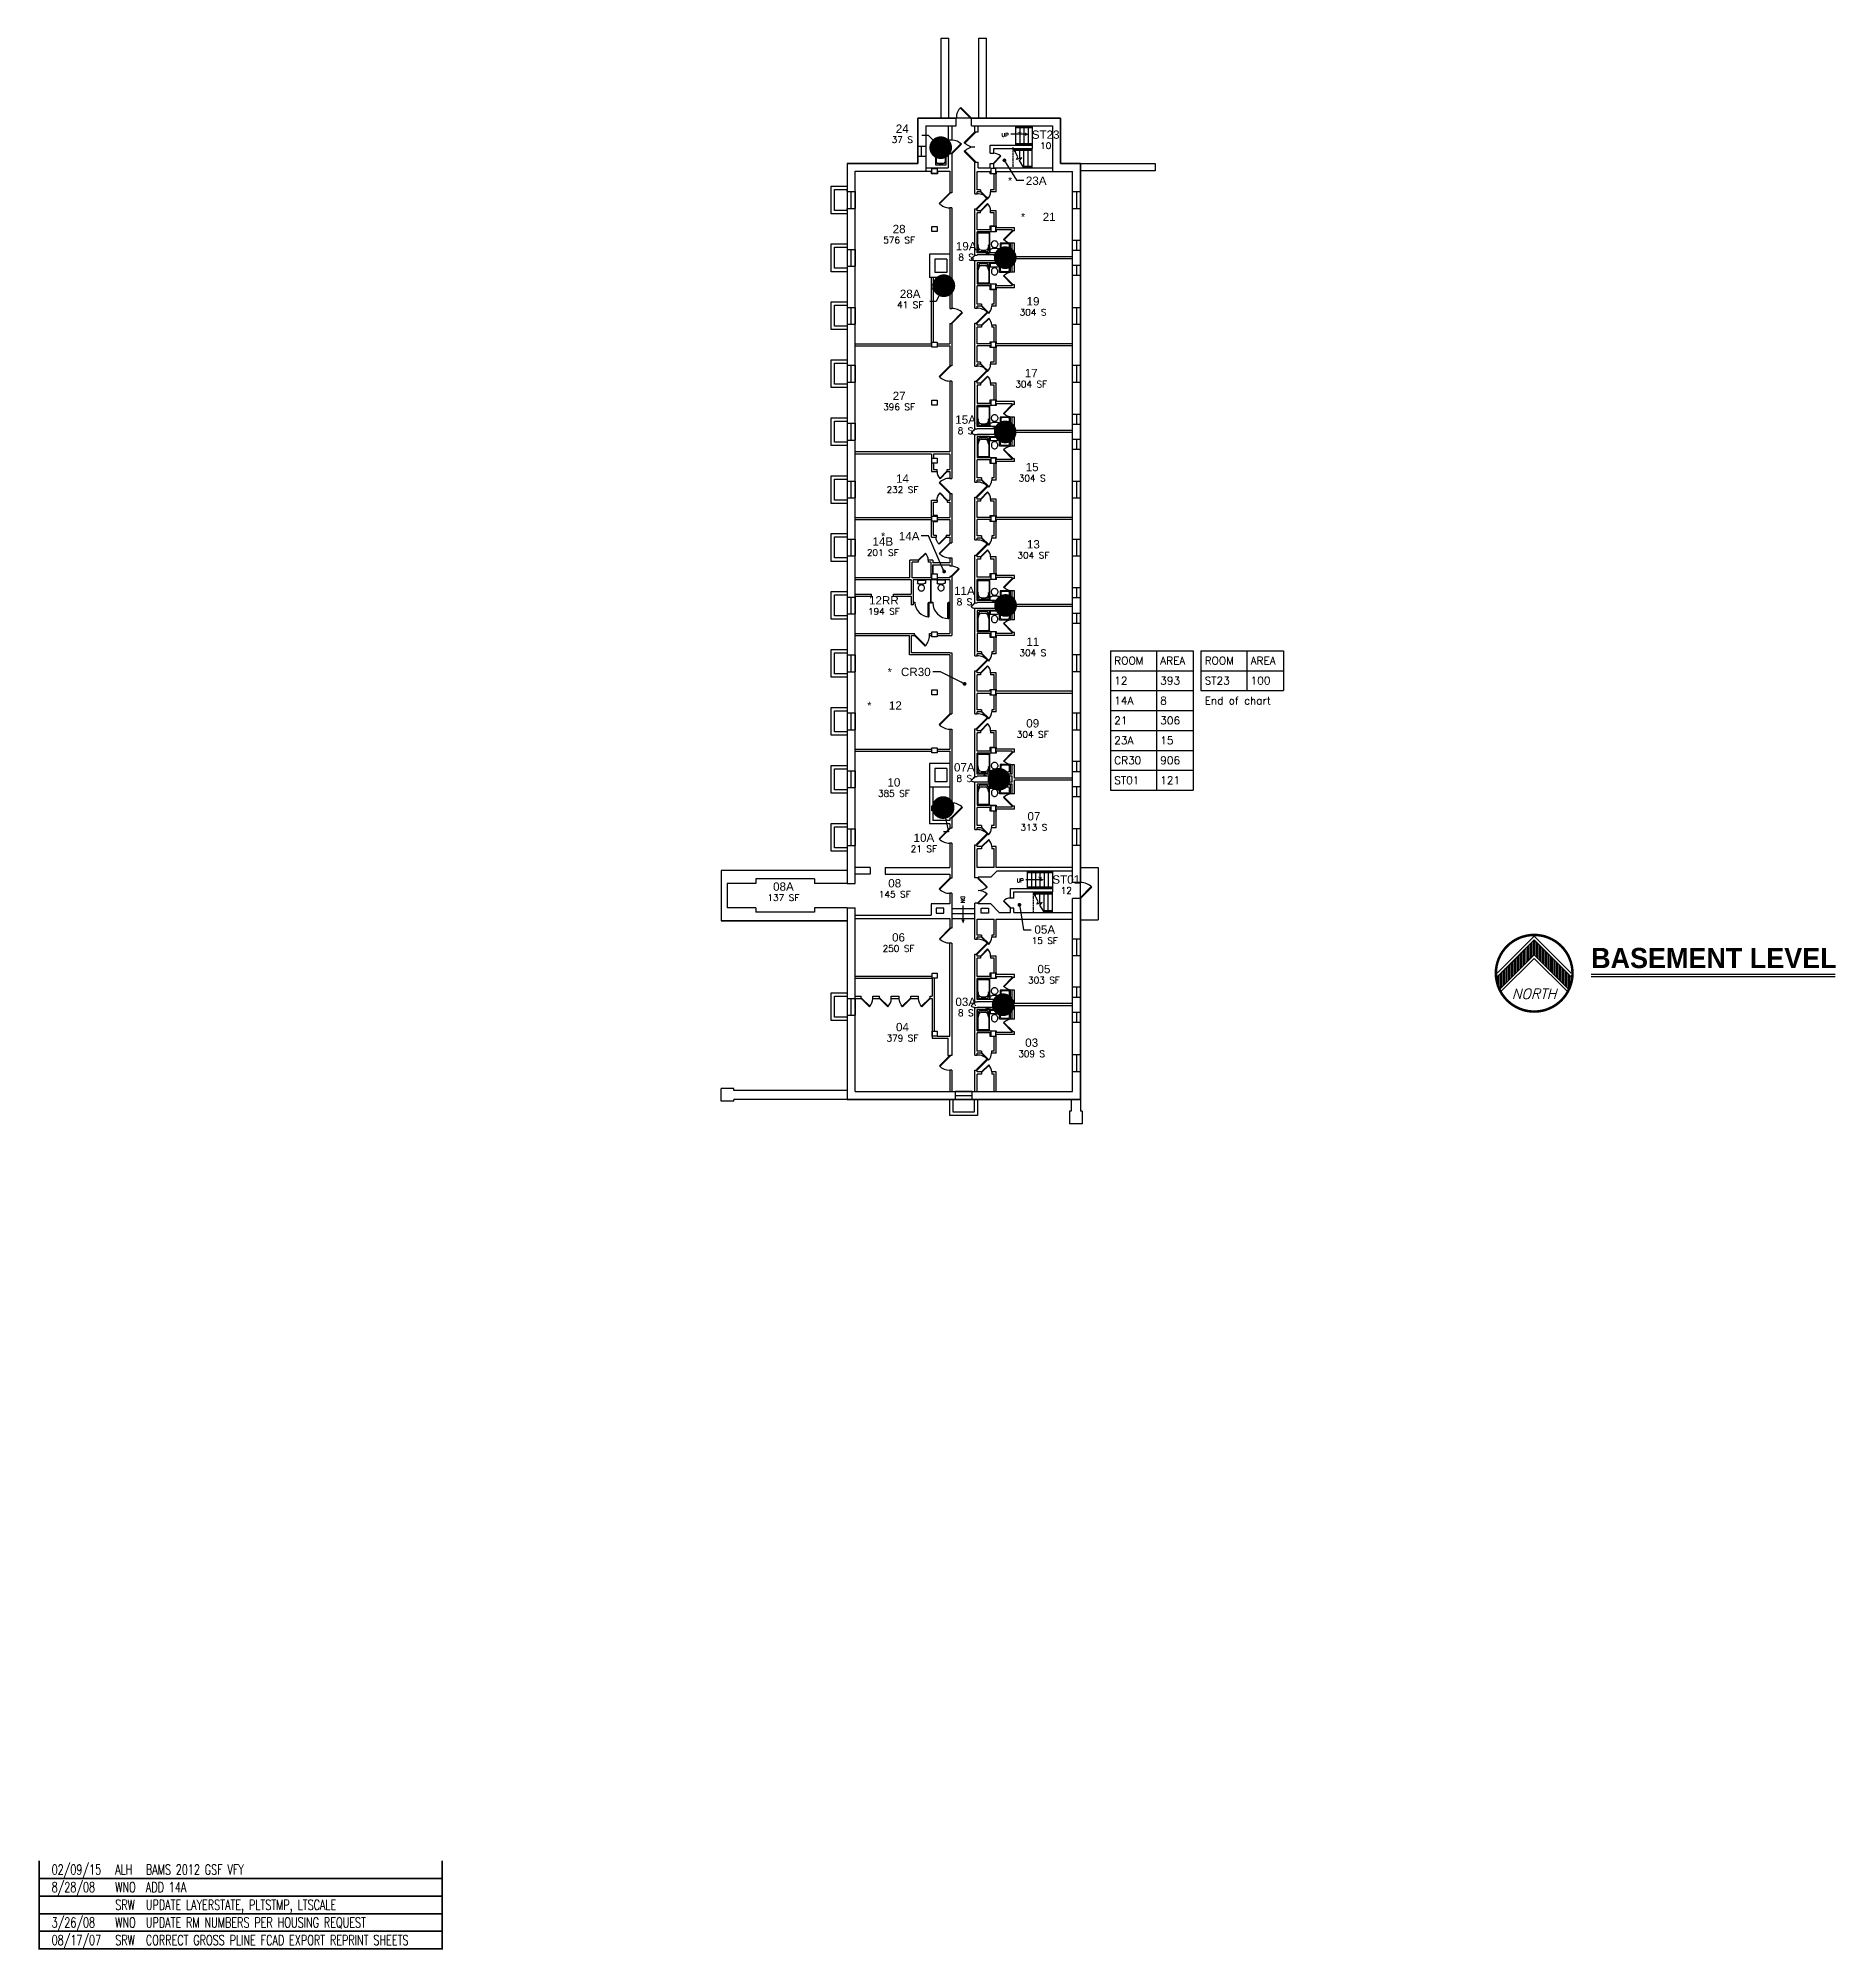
# Model space of a CAD drawing. Header units: inches. Extents: x 3065714 to 3066071, y 1244958 to 1245337.
import ezdxf
from ezdxf import colors
from ezdxf.entities.mleader import LeaderData, LeaderLine
from ezdxf.enums import TextEntityAlignment as Align
from ezdxf.math import Vec2, Vec3

# ---------------------------------------------------------------- set-up
doc = ezdxf.new("R2010")
doc.units = ezdxf.units.IN
doc.header["$MEASUREMENT"] = 0
doc.linetypes.add('HIDDEN', pattern=[0.375, 0.25, -0.125])
for name, color, linetype in [('A-ANNO-LEVL', 4, 'Continuous'), ('A-ANNO-NRTH', 4, 'Continuous'), ('A-ANNO-REVS', 1, 'Continuous'), ('A-AREA-BOUN', 3, 'HIDDEN'), ('A-DOOR', 2, 'Continuous'), ('A-FLOR-LEVL', 3, 'Continuous'), ('A-FLOR-TPTN', 3, 'Continuous'), ('A-GLAZ', 2, 'Continuous'), ('A-SPAC-ANOT', 7, 'Continuous'), ('A-SPAC-GROS', 6, 'Continuous'), ('A-SPAC-RMNO', 4, 'Continuous'), ('A-SPAC-RMTW', 4, 'Continuous'), ('A-WALL', 7, 'Continuous'), ('L-SITE', 1, 'Continuous'), ('P-FIXT', 3, 'Continuous'), ('S-COLS', 5, 'Continuous')]:
    doc.layers.add(name, color=color, linetype=linetype)
doc.styles.add('FAI1', font='arial.ttf')
doc.styles.add('LEVELTXT', font='bold.shx', dxfattribs={"height": 0.25})
doc.styles.add('REVS', font='romans.shx', dxfattribs={"width": 0.7})
doc.styles.add('ROMANS', font='romans.shx')
doc.styles.add('SCALETXT', font='simplex.shx', dxfattribs={"oblique": 15, "height": 0.125})
doc.styles.add('SIMPLEX', font='simplex')
doc.styles.get("Standard").update_dxf_attribs({"font": 'arial.ttf'})
doc.dimstyles.get("Standard").update_dxf_attribs({"dimtxt": 0.18, "dimasz": 0.18, "dimexe": 0.18, "dimexo": 0.0625, "dimgap": 0.09, "dimtad": 0, "dimtih": 1, "dimtoh": 1, "dimdec": 4, "dimzin": 0, "dimdsep": 46, "dimtxsty": 'Standard', "dimcen": 0.09, "dimadec": 0, "dimazin": 0, "dimtfac": 1, "dimtdec": 4, "dimtofl": 0, "dimtmove": 0, "dimatfit": 3, "dimfxl": 1, "dimtolj": 1, "dimtzin": 0, "dimarcsym": 0})

msp = doc.modelspace()

# ---------------------------------------------------------------- texts
at = {"layer": 'A-FLOR-LEVL', "style": 'SIMPLEX'}
for p in [(3065905.33, 1245317.72), (3065908.35, 1245169.75)]:
    msp.add_text('UP', height=0.75, dxfattribs=at).set_placement(p)
msp.add_text('DN', height=0.75, rotation=270, dxfattribs=at).set_placement((3065897.26, 1245167))
at = {"layer": 'A-SPAC-ANOT', "style": 'ROMANS'}
for s, p in [('37 S', (3065885.62, 1245316.52)), ('10', (3065914.09, 1245315.32)), ('576 SF', (3065885, 1245296.59)), ('8 S', (3065898.31, 1245293.18)), ('41 SF', (3065887.19, 1245283.72)), ('304 S', (3065911.58, 1245282.25)), ('304 SF', (3065911.22, 1245268)), ('396 SF', (3065885, 1245263.48)), ('8 S', (3065898.19, 1245258.74)), ('304 S', (3065911.41, 1245249.32)), ('232 SF', (3065885.66, 1245247.04)), ('201 SF', (3065881.76, 1245234.55)), ('304 SF', (3065911.65, 1245234.02)), ('194 SF', (3065881.97, 1245222.89)), ('8 S', (3065897.96, 1245224.77)), ('304 S', (3065911.55, 1245214.67)), ('304 SF', (3065911.52, 1245198.47)), ('8 S', (3065897.94, 1245189.73)), ('385 SF', (3065883.96, 1245186.75)), ('313 S', (3065911.76, 1245180.02)), ('21 SF', (3065889.92, 1245175.77)), ('137 SF', (3065862.03, 1245166.07)), ('145 SF', (3065884.12, 1245166.73)), ('12', (3065918.17, 1245167.47)), ('15 SF', (3065913.91, 1245157.53)), ('250 SF', (3065884.88, 1245155.98)), ('303 SF', (3065913.75, 1245149.69)), ('8 S', (3065898.22, 1245143.19)), ('379 SF', (3065885.66, 1245138.19)), ('309 S', (3065911.31, 1245135.08))]:
    msp.add_text(s, height=1.293, dxfattribs=at).set_placement(p, align=Align.CENTER)
for s, height, p in [('ROOM', 1.521, (3065927.72, 1245212.98)), ('AREA', 1.521, (3065936.85, 1245212.98)), ('ROOM', 1.521, (3065945.67, 1245212.98)), ('AREA', 1.521, (3065954.79, 1245212.98)), ('12', 1.521, (3065927.72, 1245209.03)), ('393', 1.521, (3065936.85, 1245209.03)), ('ST23', 1.521, (3065945.67, 1245209.03)), ('100', 1.521, (3065954.79, 1245209.03)), ('14A', 1.521, (3065927.72, 1245205.07)), ('8', 1.52, (3065936.85, 1245205.07)), ('End of chart', 1.5208, (3065945.67, 1245205.07)), ('21', 1.521, (3065927.72, 1245201.12)), ('306', 1.521, (3065936.85, 1245201.12)), ('23A', 1.521, (3065927.72, 1245197.16)), ('15', 1.521, (3065936.85, 1245197.16)), ('CR30', 1.521, (3065927.72, 1245193.21)), ('906', 1.521, (3065936.85, 1245193.21)), ('ST01', 1.521, (3065927.72, 1245189.26)), ('121', 1.521, (3065936.85, 1245189.26))]:
    msp.add_text(s, height=height, dxfattribs=at).set_placement(p)

# ---------------------------------------------------------------- blocks, each defined once
blk = doc.blocks.new('AB141')
for p, q in [((1, 0.5), (0, 0.5)), ((0, 0.5), (0, -0.5)), ((0.05, 0.395071), (0.05, -0.395071)), ((0.743209, 0.45), (0.104929, 0.45)), ((0.624759, 0.4), (0.660817, 0.4)), ((0.874759, 0.186058), (0.874759, -0.186058)), ((0.95, -0.243209), (0.95, 0.243209)), ((1, -0.5), (1, 0.5)), ((0, -0.5), (1, -0.5)), ((0.104929, -0.45), (0.743209, -0.45)), ((0.660817, -0.4), (0.624759, -0.4))]:
    blk.add_line(p, q)
for centre, radius, start, end in [((0.104929, 0.395071), 0.054929, 90, 180), ((0.660817, 0.186058), 0.213942, 0, 90), ((0.743209, 0.243209), 0.206791, 0, 90), ((0.104929, -0.395071), 0.054929, 180, 270), ((0.660817, -0.186058), 0.213942, 270, 0), ((0.743209, -0.243209), 0.206791, 270, 0)]:
    blk.add_arc(centre, radius, start, end)
blk = doc.blocks.new('AC141')
for p, q in [((0, 0.5), (1, 0.5)), ((0, -0.5), (0, 0.5)), ((0.0753, 0.12255), (0.145017, 0.12255)), ((0.0753, -0.12255), (0.0753, 0.12255)), ((0.145017, 0.12255), (0.145017, -0.12255)), ((0.226581, -0.2983), (0.226581, 0.2983)), ((0.346581, 0.4183), (0.810283, 0.4183)), ((0.930283, 0.2983), (0.930283, -0.2983)), ((1, 0.5), (1, -0.5)), ((1, -0.5), (0, -0.5)), ((0.145017, -0.12255), (0.0753, -0.12255)), ((0.810283, -0.4183), (0.346581, -0.4183))]:
    blk.add_line(p, q)
for centre, start, end in [((0.346581, 0.2983), 90, 180), ((0.810283, 0.2983), 0, 90), ((0.346581, -0.2983), 180, 270), ((0.810283, -0.2983), 270, 0)]:
    blk.add_arc(centre, 0.12, start, end)
blk = doc.blocks.new('AD131')
for p, q in [((0.03333, -0.475023), (0.03333, 0.475023)), ((0.05833, 0.500023), (0.298978, 0.500023)), ((0.323978, 0.475023), (0.323978, 0.362171)), ((0.323978, 0.362171), (0.354249, 0.298611)), ((0.354249, 0.298611), (0.354249, -0.298611)), ((0.05833, -0.500023), (0.298978, -0.500023)), ((0.323978, -0.362171), (0.354249, -0.298611)), ((0.323978, -0.475023), (0.323978, -0.362171))]:
    blk.add_line(p, q)
blk.add_lwpolyline([(1.033321, -0.002131, 0.084445), (1.00948, 0.138025, 0.091522), (0.944276, 0.252035, 0.103706), (0.835094, 0.337134, 0.134256), (0.729302, 0.357313, 0.114344), (0.615596, 0.330966, 0.103706), (0.514328, 0.252035, 0.091522), (0.449124, 0.138025, 0.084445), (0.425283, -0.002131, 0.084445), (0.449124, -0.142287, 0.091522), (0.514328, -0.256296, 0.103706), (0.615596, -0.335228, 0.114344), (0.729302, -0.361575, 0.114344), (0.843008, -0.335228, 0.103706), (0.944276, -0.256296, 0.091522), (1.00948, -0.142287, 0.084445)], format="xyb", close=True)
for centre, start, end in [((0.05833, 0.475023), 90, 180), ((0.298978, 0.475023), 0, 90), ((0.05833, -0.475023), 180, 270), ((0.298978, -0.475023), 270, 0)]:
    blk.add_arc(centre, 0.025, start, end)
blk = doc.blocks.new('*X10')
at = {"color": 0}
for p, q in [((-0.881, 0.066), (-0.881, 0.252)), ((-0.862, 0.085), (-0.862, 0.271)), ((-0.844, 0.104), (-0.844, 0.289)), ((-0.825, 0.122), (-0.825, 0.308)), ((-0.806, 0.141), (-0.806, 0.327)), ((-0.787, 0.16), (-0.787, 0.346)), ((-0.769, 0.179), (-0.769, 0.364)), ((-0.75, 0.197), (-0.75, 0.383)), ((-0.731, 0.216), (-0.731, 0.402)), ((-0.712, 0.235), (-0.712, 0.421)), ((-0.694, 0.228), (-0.694, 0.414)), ((-0.675, 0.209), (-0.675, 0.395)), ((-0.656, 0.19), (-0.656, 0.376)), ((-0.637, 0.172), (-0.637, 0.357)), ((-0.619, 0.153), (-0.619, 0.339)), ((-0.6, 0.134), (-0.6, 0.32)), ((-0.581, 0.115), (-0.581, 0.301)), ((-0.562, 0.097), (-0.562, 0.282)), ((-0.544, 0.078), (-0.544, 0.264)), ((-0.525, 0.059), (-0.525, 0.245)), ((-1.125, -0.178), (-1.125, 0.008)), ((-1.106, -0.159), (-1.106, 0.027)), ((-1.087, -0.14), (-1.087, 0.046)), ((-1.069, -0.121), (-1.069, 0.064)), ((-1.05, -0.103), (-1.05, 0.083)), ((-1.031, -0.084), (-1.031, 0.102)), ((-1.012, -0.065), (-1.012, 0.121)), ((-0.994, -0.046), (-0.994, 0.139)), ((-0.975, -0.028), (-0.975, 0.158)), ((-0.956, -0.009), (-0.956, 0.177)), ((-0.937, 0.01), (-0.937, 0.196)), ((-0.919, 0.029), (-0.919, 0.214)), ((-0.9, 0.047), (-0.9, 0.233)), ((-0.506, 0.04), (-0.506, 0.226)), ((-0.487, 0.022), (-0.487, 0.207)), ((-0.469, 0.003), (-0.469, 0.189)), ((-0.45, -0.016), (-0.45, 0.17)), ((-0.431, -0.035), (-0.431, 0.151)), ((-0.412, -0.053), (-0.412, 0.132)), ((-0.394, -0.072), (-0.394, 0.114)), ((-0.375, -0.091), (-0.375, 0.095)), ((-0.356, -0.11), (-0.356, 0.076)), ((-0.337, -0.128), (-0.337, 0.057)), ((-0.319, -0.147), (-0.319, 0.039)), ((-0.3, -0.166), (-0.3, 0.02)), ((-0.281, -0.185), (-0.281, 0.001)), ((-1.163, -0.126), (-1.163, -0.029)), ((-1.144, -0.165), (-1.144, -0.011)), ((-0.263, -0.145), (-0.263, -0.018)), ((-0.244, -0.089), (-0.244, -0.036))]:
    blk.add_line(p, q, dxfattribs=at)
blk = doc.blocks.new('FMNORTH')
at = {"layer": 'A-ANNO-NRTH'}
for p, q in [((-0.707, 0.471), (-1.167, 0.011)), ((-0.707, 0.471), (-0.246, 0.011)), ((-0.707, 0.196), (-1.111, -0.208)), ((-0.707, 0.196), (-0.302, -0.208))]:
    blk.add_line(p, q, dxfattribs=at)
at = {"layer": 'A-ANNO-NRTH', "const_width": 0.0312}
blk.add_lwpolyline([(-1.182, 0.011, 1), (-0.231, 0.011, 1)], format="xyb", close=True, dxfattribs=at)
at = {"layer": 'A-ANNO-NRTH'}
blk.add_lwpolyline([(-1.179, -0.046), (-1.162, -0.128), (-1.133, -0.186), (-1.16, -0.125), (-1.179, -0.046), (-0.707, 0.427), (-0.234, -0.046), (-0.249, -0.111), (-0.28, -0.186), (-0.707, 0.241), (-1.133, -0.186)], dxfattribs=at)
blk.add_blockref('*X10', (0, 0), dxfattribs=at)
at = {"layer": 'A-ANNO-NRTH', "style": 'SCALETXT', "oblique": 15}
blk.add_text('NORTH', height=0.125, dxfattribs=at).set_placement((-0.707, -0.245), align=Align.MIDDLE)
blk = doc.blocks.new('VS')
at = {"layer": 'A-ANNO-LEVL', "style": 'LEVELTXT'}
blk.add_attdef('VIEW', (0, 0.075), '', height=0.25, dxfattribs=at)
blk = doc.blocks.new('ADO101')
for p, q in [((0.465624, -0.034373), (-0.240645, 0.671896)), ((-0.207108, 0.707105), (0.499997, 0)), ((0.499997, 0), (0.465624, -0.034373))]:
    blk.add_line(p, q)
blk.add_arc((0.499997, 0), 0.999997, 135, 180)
blk = doc.blocks.new('AWI002')
blk.add_line((-0.5, -1), (0.5, -1))
blk = doc.blocks.new('ADO401')
for p, q in [((-0.146446, 0.353552), (-0.499999, 0)), ((-0.499999, 0), (-0.482812, -0.017187)), ((-0.482812, -0.017187), (-0.129678, 0.335948)), ((-0.129678, 0.335948), (-0.146446, 0.353552)), ((0.129678, 0.335948), (0.146446, 0.353552)), ((0.482812, -0.017187), (0.129678, 0.335948)), ((0.146446, 0.353552), (0.499999, 0)), ((0.499999, 0), (0.482812, -0.017187))]:
    blk.add_line(p, q)
for centre, start, end in [((-0.499999, 0), 0, 45), ((0.499999, 0), 135, 180)]:
    blk.add_arc(centre, 0.499999, start, end)
blk = doc.blocks.new('ADO001')
for p, q in [((0.207106, 0.707105), (-0.499999, 0)), ((-0.499999, 0), (-0.465625, -0.034373)), ((-0.465625, -0.034373), (0.240643, 0.671896))]:
    blk.add_line(p, q)
blk.add_arc((-0.499999, 0), 0.999997, 0, 45)
blk = doc.blocks.new('FMGRM1')
at = {"style": 'FAI1'}
for tag, p in [('DATA1', (0, -0.284)), ('DATA2', (0, -0.443)), ('DATA3', (0, -0.602)), ('DATA4', (0, -0.762)), ('DATA5', (0, -0.921))]:
    blk.add_attdef(tag, text='', height=0.117, dxfattribs=at).set_placement(p, align=Align.CENTER)
at = {"layer": 'A-SPAC-RMNO', "style": 'FAI1'}
blk.add_attdef('RMNUMB', text='', height=0.16, dxfattribs=at).set_placement((0, 0), align=Align.MIDDLE)
blk = doc.blocks.new('14_revision')
at = {"const_width": 4}
blk.add_lwpolyline([(960, 42), (960, 0), (0, 0), (0, 42)], dxfattribs=at)
at = {"style": 'REVS', "width": 0.7}
for tag, p in [('REVDATE', (29.9, 21.1)), ('REVINITIALS', (181.4, 21.1)), ('REVREASON', (254.4, 21.1))]:
    blk.add_attdef(tag, text='', height=24, dxfattribs=at).set_placement(p, align=Align.MIDDLE_LEFT)
blk = doc.blocks.new('AE141')
for p, q in [((0.5, 0), (0.45, 0)), ((0.45, 0), (0.45, -1)), ((0.5, -1), (0.45, -1))]:
    blk.add_line(p, q)
blk.add_arc((0.5, 0), 1, 180, 270)
at = {"linetype": 'Continuous'}
for points in [[(0.45, 0), (0.45, -1), (0.45, -1, 1), (0.45, 0, 1)], [(0.5, 0, 1), (0.5, -1, 1), (0.45, -1, 1), (0.45, 0, 1)], [(0.5, 0), (0.5, 0, 1), (0.45, 0, 1), (0.45, 0)], [(0.5, 0), (0.5, -1), (0.45, -1), (0.45, 0)], [(0.5, 0), (0.5, -1), (0.5, -1, 1), (0.5, 0, 1)], [(0.5, -1), (0.5, -1, 1), (0.45, -1, 1), (0.45, -1)]]:
    blk.add_3dface(points, dxfattribs=at)
blk = doc.blocks.new('_Dot')
at = {"color": 0, "linetype": 'ByBlock', "lineweight": -2}
blk.add_line((-0.5, 0), (-1, 0), dxfattribs=at)
at = {"color": 0, "linetype": 'ByBlock', "const_width": 0.5}
blk.add_lwpolyline([(-0.25, 0, 1), (0.25, 0, 1)], format="xyb", close=True, dxfattribs=at)
blk = doc.blocks.new('SREV_UPDATE')
at = {"layer": 'A-ANNO-REVS'}
blk.add_blockref('14_revision', (0, 0), dxfattribs=at).add_auto_attribs({'REVREASON': 'UPDATE LAYERSTATE, PLTSTMP, LTSCALE', 'REVINITIALS': 'SRW'})
blk = doc.blocks.new('SEECHART')
blk.add_text('*', height=0.15).set_placement((0, 0), align=Align.MIDDLE_CENTER)

# ---------------------------------------------------------------- linework, layer by layer
at = {"layer": 'A-ANNO-LEVL'}
for p, q in [((3066022.38, 1245151.53), (3066070.86, 1245151.53)), ((3066022.38, 1245151.03), (3066070.86, 1245151.03))]:
    msp.add_line(p, q, dxfattribs=at)
at = {"layer": 'A-AREA-BOUN'}
for p, q in [((3065907.6, 1245315.38), (3065907.6, 1245311.55)), ((3065911.6, 1245167.84), (3065911.6, 1245163.79))]:
    msp.add_line(p, q, dxfattribs=at)
at = {"layer": 'A-FLOR-LEVL'}
for p, q in [((3065909.98, 1245318.23), (3065907.16, 1245318.23)), ((3065908.1, 1245319.88), (3065908.1, 1245316.05)), ((3065908.1, 1245319.71), (3065911.43, 1245319.71)), ((3065908.1, 1245319.55), (3065911.43, 1245319.55)), ((3065908.93, 1245319.88), (3065908.93, 1245319.71)), ((3065908.93, 1245319.55), (3065908.93, 1245316.38)), ((3065909.77, 1245319.88), (3065909.77, 1245319.71)), ((3065909.77, 1245319.55), (3065909.77, 1245316.38)), ((3065910.6, 1245319.88), (3065910.6, 1245319.71)), ((3065910.6, 1245319.55), (3065910.6, 1245316.38)), ((3065911.43, 1245319.88), (3065911.43, 1245316.05)), ((3065907.77, 1245315.21), (3065911.43, 1245315.21)), ((3065907.86, 1245315.05), (3065911.43, 1245315.05)), ((3065908.1, 1245316.38), (3065911.43, 1245316.38)), ((3065908.1, 1245316.21), (3065911.43, 1245316.21)), ((3065908.1, 1245315.21), (3065908.1, 1245315.38)), ((3065908.1, 1245314.6), (3065908.1, 1245315.05)), ((3065908.93, 1245316.21), (3065908.93, 1245316.05)), ((3065908.93, 1245315.21), (3065908.93, 1245315.38)), ((3065908.93, 1245313.44), (3065908.93, 1245315.05)), ((3065909.77, 1245316.21), (3065909.77, 1245316.05)), ((3065909.77, 1245315.21), (3065909.77, 1245315.38)), ((3065909.77, 1245311.88), (3065909.77, 1245315.05)), ((3065910.6, 1245316.21), (3065910.6, 1245316.05)), ((3065910.6, 1245315.21), (3065910.6, 1245315.38)), ((3065910.6, 1245311.88), (3065910.6, 1245315.05)), ((3065911.43, 1245311.55), (3065911.43, 1245315.34)), ((3065908.93, 1245312.99), (3065908.93, 1245313.11)), ((3065909.57, 1245311.88), (3065911.43, 1245311.88)), ((3065909.67, 1245311.71), (3065911.43, 1245311.71)), ((3065909.77, 1245311.55), (3065909.77, 1245311.71)), ((3065910.6, 1245311.55), (3065910.6, 1245311.71)), ((3065913.01, 1245170.27), (3065910.18, 1245170.27)), ((3065910.43, 1245172.04), (3065910.43, 1245168.5)), ((3065910.43, 1245171.88), (3065915.43, 1245171.88)), ((3065910.43, 1245171.71), (3065915.43, 1245171.71)), ((3065911.27, 1245172.04), (3065911.27, 1245171.88)), ((3065911.27, 1245171.71), (3065911.27, 1245168.84)), ((3065912.1, 1245172.04), (3065912.1, 1245171.88)), ((3065912.1, 1245171.71), (3065912.1, 1245168.84)), ((3065912.93, 1245172.04), (3065912.93, 1245171.88)), ((3065912.93, 1245171.71), (3065912.93, 1245168.84)), ((3065913.77, 1245172.04), (3065913.77, 1245171.88)), ((3065913.77, 1245171.71), (3065913.77, 1245168.84)), ((3065914.6, 1245172.04), (3065914.6, 1245171.88)), ((3065914.6, 1245171.71), (3065914.6, 1245168.84)), ((3065915.43, 1245172.04), (3065915.43, 1245168.5)), ((3065910.43, 1245168.84), (3065915.43, 1245168.84)), ((3065910.43, 1245168.67), (3065915.43, 1245168.67)), ((3065911.27, 1245168.67), (3065911.27, 1245168.5)), ((3065911.69, 1245167.67), (3065915.43, 1245167.67)), ((3065911.78, 1245167.5), (3065915.43, 1245167.5)), ((3065912.1, 1245168.67), (3065912.1, 1245168.5)), ((3065912.1, 1245167.67), (3065912.1, 1245167.8)), ((3065912.1, 1245166.91), (3065912.1, 1245167.5)), ((3065912.93, 1245168.67), (3065912.93, 1245168.5)), ((3065912.93, 1245167.67), (3065912.93, 1245167.8)), ((3065912.93, 1245165.61), (3065912.93, 1245167.5)), ((3065913.77, 1245168.67), (3065913.77, 1245168.5)), ((3065913.77, 1245167.67), (3065913.77, 1245167.8)), ((3065913.77, 1245164.13), (3065913.77, 1245167.5)), ((3065914.6, 1245168.67), (3065914.6, 1245168.5)), ((3065914.6, 1245167.67), (3065914.6, 1245167.8)), ((3065914.6, 1245164.13), (3065914.6, 1245167.5)), ((3065915.43, 1245163.79), (3065915.43, 1245167.8)), ((3065895.47, 1245164.55), (3065900.06, 1245164.55)), ((3065895.47, 1245163.55), (3065900.06, 1245163.55)), ((3065895.47, 1245162.55), (3065900.06, 1245162.55)), ((3065897.7, 1245162.32), (3065897.7, 1245165.15)), ((3065913.6, 1245164.13), (3065915.43, 1245164.13)), ((3065913.7, 1245163.96), (3065915.43, 1245163.96)), ((3065913.77, 1245163.79), (3065913.77, 1245163.96)), ((3065914.6, 1245163.79), (3065914.6, 1245163.96))]:
    msp.add_line(p, q, dxfattribs=at)
at = {"layer": 'A-FLOR-LEVL', "flags": 128}
for points in [[(3065909.77, 1245311.55), (3065908.89, 1245313.06), (3065909.34, 1245313.54), (3065908.27, 1245313.26), (3065908.55, 1245313.74), (3065907.57, 1245315.59)], [(3065913.83, 1245163.74), (3065912.96, 1245165.25), (3065913.4, 1245165.73), (3065912.33, 1245165.45), (3065912.62, 1245165.93), (3065911.64, 1245167.78)]]:
    msp.add_lwpolyline(points, dxfattribs=at)
at = {"layer": 'A-FLOR-LEVL'}
for points in [[(3065909.98, 1245318.57), (3065909.98, 1245317.9), (3065910.73, 1245318.23)], [(3065913.01, 1245170.6), (3065913.01, 1245169.94), (3065913.75, 1245170.27)], [(3065898.03, 1245162.32), (3065897.36, 1245162.32), (3065897.7, 1245161.58)]]:
    msp.add_solid(points, dxfattribs=at)
at = {"layer": 'A-FLOR-TPTN'}
for points in [[(3065891.25, 1245229.8), (3065891.25, 1245225.26), (3065891.33, 1245225.26), (3065891.33, 1245229.8)], [(3065887.81, 1245225.34), (3065888.14, 1245225.34), (3065888.14, 1245225.26), (3065887.81, 1245225.26)], [(3065891.25, 1245225.26), (3065890.92, 1245225.26), (3065890.92, 1245225.34), (3065891.25, 1245225.34)], [(3065891.33, 1245225.34), (3065891.67, 1245225.34), (3065891.67, 1245225.26), (3065891.33, 1245225.26)], [(3065895.05, 1245225.26), (3065894.83, 1245225.26), (3065894.83, 1245225.34), (3065895.06, 1245225.34)]]:
    msp.add_lwpolyline(points, dxfattribs=at)
at = {"layer": 'A-GLAZ'}
for p, q in [((3065888.68, 1245315.8), (3065888.68, 1245313.8)), ((3065890.27, 1245315.8), (3065890.27, 1245313.8)), ((3065874.68, 1245306.87), (3065874.68, 1245303.53)), ((3065876.27, 1245306.87), (3065876.27, 1245303.53)), ((3065919.43, 1245303.53), (3065919.43, 1245306.87)), ((3065921.02, 1245303.53), (3065921.02, 1245306.87)), ((3065874.68, 1245295.38), (3065874.68, 1245292.05)), ((3065876.27, 1245295.38), (3065876.27, 1245292.05)), ((3065919.43, 1245295.21), (3065919.43, 1245297.21)), ((3065921.02, 1245295.21), (3065921.02, 1245297.21)), ((3065919.43, 1245290.21), (3065919.43, 1245292.21)), ((3065921.02, 1245290.21), (3065921.02, 1245292.21)), ((3065874.68, 1245283.88), (3065874.68, 1245280.55)), ((3065876.27, 1245283.88), (3065876.27, 1245280.55)), ((3065919.43, 1245280.55), (3065919.43, 1245283.88)), ((3065921.02, 1245280.55), (3065921.02, 1245283.88)), ((3065874.68, 1245272.38), (3065874.68, 1245269.05)), ((3065876.27, 1245272.38), (3065876.27, 1245269.05)), ((3065919.43, 1245269.05), (3065919.43, 1245272.38)), ((3065921.02, 1245269.05), (3065921.02, 1245272.38)), ((3065874.68, 1245260.88), (3065874.68, 1245257.55)), ((3065876.27, 1245260.88), (3065876.27, 1245257.55)), ((3065919.43, 1245260.71), (3065919.43, 1245262.71)), ((3065921.02, 1245260.71), (3065921.02, 1245262.71)), ((3065919.43, 1245255.71), (3065919.43, 1245257.71)), ((3065921.02, 1245255.71), (3065921.02, 1245257.71)), ((3065874.68, 1245249.38), (3065874.68, 1245246.05)), ((3065876.27, 1245249.38), (3065876.27, 1245246.05)), ((3065919.43, 1245246.05), (3065919.43, 1245249.38)), ((3065921.02, 1245246.05), (3065921.02, 1245249.38)), ((3065874.68, 1245237.88), (3065874.68, 1245234.55)), ((3065876.27, 1245237.88), (3065876.27, 1245234.55)), ((3065919.43, 1245234.55), (3065919.43, 1245237.88)), ((3065921.02, 1245234.55), (3065921.02, 1245237.88)), ((3065919.43, 1245226.21), (3065919.43, 1245228.21)), ((3065921.02, 1245226.21), (3065921.02, 1245228.21)), ((3065874.68, 1245226.38), (3065874.68, 1245223.05)), ((3065876.27, 1245226.38), (3065876.27, 1245223.05)), ((3065919.43, 1245221.21), (3065919.43, 1245223.21)), ((3065921.02, 1245221.21), (3065921.02, 1245223.21)), ((3065874.68, 1245214.88), (3065874.68, 1245211.55)), ((3065876.27, 1245214.88), (3065876.27, 1245211.55)), ((3065919.43, 1245211.55), (3065919.43, 1245214.88)), ((3065921.02, 1245211.55), (3065921.02, 1245214.88)), ((3065874.68, 1245203.38), (3065874.68, 1245200.05)), ((3065876.27, 1245203.38), (3065876.27, 1245200.05)), ((3065919.43, 1245200.05), (3065919.43, 1245203.38)), ((3065921.02, 1245200.05), (3065921.02, 1245203.38)), ((3065919.43, 1245191.71), (3065919.43, 1245193.71)), ((3065921.02, 1245191.71), (3065921.02, 1245193.71)), ((3065874.68, 1245191.88), (3065874.68, 1245188.55)), ((3065876.27, 1245191.88), (3065876.27, 1245188.55)), ((3065919.43, 1245186.71), (3065919.43, 1245188.71)), ((3065921.02, 1245186.71), (3065921.02, 1245188.71)), ((3065874.68, 1245180.38), (3065874.68, 1245177.05)), ((3065876.27, 1245180.38), (3065876.27, 1245177.05)), ((3065919.43, 1245177.05), (3065919.43, 1245180.38)), ((3065921.02, 1245177.05), (3065921.02, 1245180.38)), ((3065919.43, 1245155.21), (3065919.43, 1245158.55)), ((3065921.02, 1245155.21), (3065921.02, 1245158.55)), ((3065919.43, 1245147.08), (3065919.43, 1245149.08)), ((3065919.43, 1245146.98), (3065919.43, 1245148.98)), ((3065921.02, 1245146.98), (3065921.02, 1245148.98)), ((3065874.68, 1245146.71), (3065874.68, 1245143.38)), ((3065876.27, 1245146.71), (3065876.27, 1245143.38)), ((3065919.43, 1245142.08), (3065919.43, 1245144.08)), ((3065919.43, 1245141.98), (3065919.43, 1245143.98)), ((3065921.02, 1245141.98), (3065921.02, 1245143.98)), ((3065919.43, 1245132.21), (3065919.43, 1245135.55)), ((3065921.02, 1245132.21), (3065921.02, 1245135.55)), ((3065899.52, 1245128.21), (3065896.18, 1245128.21)), ((3065899.52, 1245126.63), (3065896.18, 1245126.63))]:
    msp.add_line(p, q, dxfattribs=at)
at = {"layer": 'A-SPAC-ANOT'}
for p, q in [((3065926.96, 1245215.72), (3065943.39, 1245215.72)), ((3065926.96, 1245215.72), (3065926.96, 1245188.04)), ((3065936.09, 1245215.72), (3065936.09, 1245188.04)), ((3065943.39, 1245215.72), (3065943.39, 1245188.04)), ((3065944.91, 1245215.72), (3065961.33, 1245215.72)), ((3065944.91, 1245215.72), (3065944.91, 1245207.81)), ((3065954.03, 1245215.72), (3065954.03, 1245207.81)), ((3065961.33, 1245215.72), (3065961.33, 1245207.81)), ((3065926.96, 1245211.76), (3065943.39, 1245211.76)), ((3065944.91, 1245211.76), (3065961.33, 1245211.76)), ((3065926.96, 1245207.81), (3065943.39, 1245207.81)), ((3065944.91, 1245207.81), (3065961.33, 1245207.81)), ((3065926.96, 1245203.86), (3065943.39, 1245203.86)), ((3065926.96, 1245199.9), (3065943.39, 1245199.9)), ((3065926.96, 1245195.95), (3065943.39, 1245195.95)), ((3065926.96, 1245191.99), (3065943.39, 1245191.99)), ((3065926.96, 1245188.04), (3065943.39, 1245188.04))]:
    msp.add_line(p, q, dxfattribs=at)
at = {"layer": 'A-SPAC-GROS'}
msp.add_lwpolyline([(3065874.68, 1245172.13), (3065849.68, 1245172.13), (3065849.68, 1245162.13), (3065874.68, 1245162.13), (3065874.68, 1245126.63), (3065895.06, 1245126.63), (3065900.56, 1245126.63), (3065921.02, 1245126.63), (3065921.02, 1245312.46), (3065917.02, 1245312.46), (3065917.02, 1245321.46), (3065902.35, 1245321.46), (3065893.35, 1245321.46), (3065888.68, 1245321.46), (3065888.68, 1245312.46), (3065874.68, 1245312.46)], close=True, dxfattribs=at)
at = {"layer": 'A-WALL'}
for p, q in [((3065888.68, 1245312.46), (3065888.68, 1245321.46)), ((3065888.68, 1245321.46), (3065896.35, 1245321.46)), ((3065890.27, 1245319.88), (3065896.35, 1245319.88)), ((3065890.27, 1245319.88), (3065890.27, 1245310.88)), ((3065894.72, 1245319.88), (3065894.72, 1245317.05)), ((3065895.47, 1245319.88), (3065895.47, 1245317.05)), ((3065896.35, 1245319.88), (3065896.35, 1245321.46)), ((3065899.35, 1245321.46), (3065917.02, 1245321.46)), ((3065899.35, 1245319.88), (3065899.35, 1245321.46)), ((3065899.35, 1245319.88), (3065915.43, 1245319.88)), ((3065900.06, 1245318.71), (3065900.06, 1245319.88)), ((3065900.06, 1245318.71), (3065900.72, 1245318.71)), ((3065900.72, 1245318.71), (3065900.72, 1245319.88)), ((3065915.43, 1245319.88), (3065915.43, 1245310.87)), ((3065917.02, 1245321.46), (3065917.02, 1245312.46)), ((3065890.27, 1245315.8), (3065888.68, 1245315.8)), ((3065895.47, 1245317.05), (3065894.72, 1245317.05)), ((3065894.72, 1245314.38), (3065894.72, 1245311.55)), ((3065895.47, 1245314.38), (3065894.72, 1245314.38)), ((3065895.47, 1245314.38), (3065895.47, 1245306.63)), ((3065903.1, 1245316.05), (3065911.43, 1245316.05)), ((3065903.1, 1245314.46), (3065903.1, 1245316.05)), ((3065903.1, 1245314.46), (3065903.77, 1245314.46)), ((3065903.77, 1245315.38), (3065911.43, 1245315.38)), ((3065903.77, 1245314.46), (3065903.77, 1245315.38)), ((3065911.43, 1245316.05), (3065911.43, 1245315.38)), ((3065874.68, 1245312.46), (3065888.68, 1245312.46)), ((3065874.68, 1245312.46), (3065874.68, 1245169.55)), ((3065876.27, 1245310.88), (3065891.43, 1245310.88)), ((3065876.27, 1245169.55), (3065876.27, 1245310.88)), ((3065890.27, 1245313.8), (3065888.68, 1245313.8)), ((3065890.27, 1245311.55), (3065894.72, 1245311.55)), ((3065891.43, 1245311.55), (3065892.6, 1245311.55)), ((3065891.43, 1245310.38), (3065891.43, 1245310.88)), ((3065892.6, 1245310.38), (3065891.43, 1245310.38)), ((3065892.6, 1245310.88), (3065892.6, 1245310.38)), ((3065892.6, 1245310.88), (3065895.06, 1245310.88)), ((3065895.06, 1245310.88), (3065895.06, 1245306.63)), ((3065900.06, 1245306.42), (3065900.06, 1245312.71)), ((3065900.06, 1245312.71), (3065900.72, 1245312.71)), ((3065900.47, 1245310.87), (3065903.1, 1245310.87)), ((3065900.47, 1245307.21), (3065900.47, 1245310.87)), ((3065900.72, 1245311.55), (3065900.72, 1245312.71)), ((3065900.72, 1245311.55), (3065903.1, 1245311.55)), ((3065903.1, 1245311.55), (3065903.1, 1245312.46)), ((3065903.1, 1245312.46), (3065903.77, 1245312.46)), ((3065903.1, 1245310.38), (3065903.1, 1245310.87)), ((3065903.85, 1245310.38), (3065903.1, 1245310.38)), ((3065903.77, 1245311.55), (3065903.77, 1245312.46)), ((3065903.77, 1245311.55), (3065915.43, 1245311.55)), ((3065903.85, 1245307.21), (3065903.85, 1245310.38)), ((3065904.27, 1245310.87), (3065904.27, 1245310.38)), ((3065904.27, 1245306.8), (3065904.27, 1245310.87)), ((3065904.27, 1245310.87), (3065919.43, 1245310.87)), ((3065917.02, 1245312.46), (3065921.02, 1245312.46)), ((3065919.43, 1245169.72), (3065919.43, 1245310.87)), ((3065921.02, 1245312.46), (3065921.02, 1245169.72)), ((3065871.52, 1245307.95), (3065874.68, 1245307.95)), ((3065871.52, 1245302.45), (3065871.52, 1245307.95)), ((3065872.18, 1245307.28), (3065874.68, 1245307.28)), ((3065872.18, 1245303.12), (3065872.18, 1245307.28)), ((3065874.68, 1245306.87), (3065874.68, 1245307.28)), ((3065874.68, 1245306.87), (3065876.27, 1245306.87)), ((3065895.47, 1245306.63), (3065895.06, 1245306.63)), ((3065900.06, 1245306.42), (3065900.47, 1245306.42)), ((3065901.16, 1245307.21), (3065900.47, 1245307.21)), ((3065900.47, 1245306.42), (3065900.47, 1245306.8)), ((3065901.16, 1245306.8), (3065900.47, 1245306.8)), ((3065901.16, 1245307.21), (3065901.16, 1245306.8)), ((3065903.85, 1245307.21), (3065903.16, 1245307.21)), ((3065903.16, 1245307.21), (3065903.16, 1245306.8)), ((3065904.27, 1245306.8), (3065903.16, 1245306.8)), ((3065919.43, 1245306.87), (3065921.02, 1245306.87)), ((3065874.68, 1245303.12), (3065872.18, 1245303.12)), ((3065874.68, 1245303.53), (3065876.27, 1245303.53)), ((3065874.68, 1245303.12), (3065874.68, 1245303.53)), ((3065895.06, 1245303.63), (3065895.06, 1245283.67)), ((3065895.47, 1245303.63), (3065895.06, 1245303.63)), ((3065895.47, 1245303.63), (3065895.47, 1245283.67)), ((3065900.06, 1245303.42), (3065900.47, 1245303.42)), ((3065900.06, 1245294.26), (3065900.06, 1245303.42)), ((3065900.47, 1245303.05), (3065900.47, 1245303.42)), ((3065901.16, 1245303.05), (3065900.47, 1245303.05)), ((3065900.47, 1245299.3), (3065900.47, 1245302.63)), ((3065901.16, 1245302.63), (3065900.47, 1245302.63)), ((3065901.16, 1245302.63), (3065901.16, 1245303.05)), ((3065904.27, 1245303.05), (3065903.16, 1245303.05)), ((3065903.16, 1245302.63), (3065903.16, 1245303.05)), ((3065903.85, 1245302.63), (3065903.16, 1245302.63)), ((3065903.85, 1245300.05), (3065903.85, 1245302.63)), ((3065904.27, 1245299.67), (3065904.27, 1245303.05)), ((3065919.43, 1245303.53), (3065921.02, 1245303.53)), ((3065874.68, 1245302.45), (3065871.52, 1245302.45)), ((3065903.1, 1245299.3), (3065900.47, 1245299.3)), ((3065903.1, 1245298.88), (3065900.47, 1245298.88)), ((3065900.47, 1245298.88), (3065900.47, 1245294.71)), ((3065903.1, 1245300.05), (3065903.85, 1245300.05)), ((3065903.1, 1245299.3), (3065903.1, 1245300.05)), ((3065904.27, 1245298.88), (3065903.1, 1245298.88)), ((3065904.27, 1245300.05), (3065904.27, 1245299.67)), ((3065907.89, 1245299.67), (3065904.27, 1245299.67)), ((3065904.27, 1245298.96), (3065904.27, 1245299.26)), ((3065904.27, 1245299.26), (3065904.27, 1245298.88)), ((3065907.47, 1245299.26), (3065904.27, 1245299.26)), ((3065907.47, 1245299.09), (3065907.47, 1245299.26)), ((3065907.89, 1245299.09), (3065907.47, 1245299.09)), ((3065907.89, 1245299.09), (3065907.89, 1245299.67)), ((3065871.52, 1245290.96), (3065871.52, 1245296.46)), ((3065871.52, 1245296.46), (3065874.68, 1245296.46)), ((3065872.18, 1245291.63), (3065872.18, 1245295.8)), ((3065872.18, 1245295.8), (3065874.68, 1245295.8)), ((3065874.68, 1245295.38), (3065876.27, 1245295.38)), ((3065907.89, 1245296.59), (3065907.47, 1245296.59)), ((3065907.47, 1245294.71), (3065907.47, 1245296.59)), ((3065907.89, 1245293.92), (3065907.89, 1245296.59)), ((3065919.43, 1245297.21), (3065921.02, 1245297.21)), ((3065919.43, 1245295.21), (3065921.02, 1245295.21)), ((3065874.68, 1245291.63), (3065872.18, 1245291.63)), ((3065874.68, 1245292.05), (3065876.27, 1245292.05)), ((3065895.06, 1245294.46), (3065891.06, 1245294.46)), ((3065891.06, 1245294.46), (3065891.06, 1245289.8)), ((3065894.47, 1245293.46), (3065892.06, 1245293.46)), ((3065892.06, 1245293.46), (3065892.06, 1245290.8)), ((3065894.47, 1245293.46), (3065894.47, 1245290.8)), ((3065900.06, 1245294.26), (3065900.47, 1245294.26)), ((3065900.06, 1245283.71), (3065900.06, 1245293.17)), ((3065900.06, 1245293.17), (3065900.47, 1245293.17)), ((3065907.47, 1245294.71), (3065900.47, 1245294.71)), ((3065907.47, 1245294.3), (3065900.47, 1245294.3)), ((3065900.47, 1245294.3), (3065900.47, 1245294.26)), ((3065900.47, 1245293.17), (3065900.47, 1245293.13)), ((3065907.47, 1245293.13), (3065900.47, 1245293.13)), ((3065907.47, 1245292.71), (3065900.47, 1245292.71)), ((3065900.47, 1245292.71), (3065900.47, 1245288.55)), ((3065907.47, 1245293.13), (3065907.47, 1245294.3)), ((3065907.47, 1245290.84), (3065907.47, 1245292.71)), ((3065919.43, 1245293.92), (3065907.89, 1245293.92)), ((3065919.43, 1245293.51), (3065907.89, 1245293.51)), ((3065907.89, 1245290.84), (3065907.89, 1245293.51)), ((3065921.02, 1245292.21), (3065919.43, 1245292.21)), ((3065874.68, 1245290.96), (3065871.52, 1245290.96)), ((3065895.06, 1245289.8), (3065891.06, 1245289.8)), ((3065891.43, 1245277.05), (3065891.43, 1245289.8)), ((3065891.85, 1245288.46), (3065891.85, 1245289.8)), ((3065891.85, 1245276.96), (3065891.85, 1245287.46)), ((3065894.47, 1245290.8), (3065892.06, 1245290.8)), ((3065903.1, 1245288.55), (3065900.47, 1245288.55)), ((3065903.1, 1245288.13), (3065900.47, 1245288.13)), ((3065900.47, 1245284.51), (3065900.47, 1245288.13)), ((3065903.1, 1245288.55), (3065904.27, 1245288.55)), ((3065903.1, 1245287.38), (3065903.1, 1245288.13)), ((3065904.27, 1245288.55), (3065904.27, 1245288.17)), ((3065907.47, 1245288.17), (3065904.27, 1245288.17)), ((3065904.27, 1245284.09), (3065904.27, 1245287.76)), ((3065904.27, 1245287.76), (3065904.27, 1245287.38)), ((3065907.89, 1245287.76), (3065904.27, 1245287.76)), ((3065907.89, 1245290.84), (3065907.47, 1245290.84)), ((3065907.89, 1245288.34), (3065907.47, 1245288.34)), ((3065907.47, 1245288.17), (3065907.47, 1245288.34)), ((3065907.89, 1245287.76), (3065907.89, 1245288.34)), ((3065921.02, 1245290.21), (3065919.43, 1245290.21)), ((3065871.52, 1245279.46), (3065871.52, 1245284.96)), ((3065871.52, 1245284.96), (3065874.68, 1245284.96)), ((3065872.18, 1245280.13), (3065872.18, 1245284.3)), ((3065872.18, 1245284.3), (3065874.68, 1245284.3)), ((3065874.68, 1245283.88), (3065876.27, 1245283.88)), ((3065895.06, 1245283.67), (3065895.47, 1245283.67)), ((3065900.06, 1245283.71), (3065900.47, 1245283.71)), ((3065901.37, 1245284.51), (3065900.47, 1245284.51)), ((3065900.47, 1245283.71), (3065900.47, 1245284.09)), ((3065901.37, 1245284.09), (3065900.47, 1245284.09)), ((3065901.37, 1245284.51), (3065901.37, 1245284.09)), ((3065903.85, 1245287.38), (3065903.1, 1245287.38)), ((3065903.85, 1245284.51), (3065903.37, 1245284.51)), ((3065903.37, 1245284.51), (3065903.37, 1245284.09)), ((3065904.27, 1245284.09), (3065903.37, 1245284.09)), ((3065903.85, 1245284.51), (3065903.85, 1245287.38)), ((3065919.43, 1245283.88), (3065921.02, 1245283.88)), ((3065874.68, 1245280.13), (3065872.18, 1245280.13)), ((3065874.68, 1245280.55), (3065876.27, 1245280.55)), ((3065895.06, 1245280.67), (3065895.06, 1245276.67)), ((3065895.06, 1245280.67), (3065895.47, 1245280.67)), ((3065895.47, 1245280.67), (3065895.47, 1245272.26)), ((3065900.06, 1245280.71), (3065900.47, 1245280.71)), ((3065900.06, 1245272.21), (3065900.06, 1245280.71)), ((3065900.47, 1245280.34), (3065900.47, 1245280.71)), ((3065901.37, 1245280.34), (3065900.47, 1245280.34)), ((3065900.47, 1245276.67), (3065900.47, 1245279.92)), ((3065901.37, 1245279.92), (3065900.47, 1245279.92)), ((3065901.37, 1245280.34), (3065901.37, 1245279.92)), ((3065904.27, 1245280.34), (3065903.37, 1245280.34)), ((3065903.37, 1245280.34), (3065903.37, 1245279.92)), ((3065903.85, 1245279.92), (3065903.37, 1245279.92)), ((3065903.85, 1245277.05), (3065903.85, 1245279.92)), ((3065904.27, 1245276.67), (3065904.27, 1245280.34)), ((3065919.43, 1245280.55), (3065921.02, 1245280.55)), ((3065874.68, 1245279.46), (3065871.52, 1245279.46)), ((3065876.27, 1245276.67), (3065891.43, 1245276.67)), ((3065876.27, 1245276.26), (3065891.52, 1245276.26)), ((3065891.43, 1245276.67), (3065891.43, 1245277.05)), ((3065892.52, 1245276.67), (3065895.06, 1245276.67)), ((3065892.52, 1245276.26), (3065895.06, 1245276.26)), ((3065895.06, 1245276.26), (3065895.06, 1245272.26)), ((3065903.1, 1245276.67), (3065900.47, 1245276.67)), ((3065900.47, 1245273.01), (3065900.47, 1245276.26)), ((3065903.1, 1245276.26), (3065900.47, 1245276.26)), ((3065903.1, 1245277.05), (3065903.85, 1245277.05)), ((3065903.1, 1245276.67), (3065903.1, 1245277.05)), ((3065903.1, 1245275.88), (3065903.1, 1245276.26)), ((3065904.27, 1245277.05), (3065904.27, 1245276.67)), ((3065919.43, 1245276.67), (3065904.27, 1245276.67)), ((3065919.43, 1245276.26), (3065904.27, 1245276.26)), ((3065904.27, 1245272.59), (3065904.27, 1245276.26)), ((3065904.27, 1245276.26), (3065904.27, 1245275.88)), ((3065871.52, 1245267.96), (3065871.52, 1245273.46)), ((3065871.52, 1245273.46), (3065874.68, 1245273.46)), ((3065872.18, 1245268.63), (3065872.18, 1245272.8)), ((3065872.18, 1245272.8), (3065874.68, 1245272.8)), ((3065874.68, 1245272.38), (3065876.27, 1245272.38)), ((3065895.47, 1245272.26), (3065895.06, 1245272.26)), ((3065901.16, 1245273.01), (3065900.47, 1245273.01)), ((3065900.47, 1245272.21), (3065900.47, 1245272.59)), ((3065901.16, 1245272.59), (3065900.47, 1245272.59)), ((3065901.16, 1245273.01), (3065901.16, 1245272.59)), ((3065903.85, 1245275.88), (3065903.1, 1245275.88)), ((3065903.85, 1245273.01), (3065903.16, 1245273.01)), ((3065903.16, 1245273.01), (3065903.16, 1245272.59)), ((3065904.27, 1245272.59), (3065903.16, 1245272.59)), ((3065903.85, 1245273.01), (3065903.85, 1245275.88)), ((3065919.43, 1245272.38), (3065921.02, 1245272.38)), ((3065874.68, 1245268.63), (3065872.18, 1245268.63)), ((3065874.68, 1245269.05), (3065876.27, 1245269.05)), ((3065895.06, 1245269.26), (3065895.06, 1245255.17)), ((3065895.47, 1245269.26), (3065895.06, 1245269.26)), ((3065895.47, 1245269.26), (3065895.47, 1245249.94)), ((3065900.06, 1245272.21), (3065900.47, 1245272.21)), ((3065900.06, 1245269.21), (3065900.47, 1245269.21)), ((3065900.06, 1245259.76), (3065900.06, 1245269.21)), ((3065900.47, 1245268.84), (3065900.47, 1245269.21)), ((3065901.16, 1245268.84), (3065900.47, 1245268.84)), ((3065901.16, 1245268.84), (3065901.16, 1245268.42)), ((3065904.27, 1245268.84), (3065903.16, 1245268.84)), ((3065903.16, 1245268.84), (3065903.16, 1245268.42)), ((3065904.27, 1245265.17), (3065904.27, 1245268.84)), ((3065919.43, 1245269.05), (3065921.02, 1245269.05)), ((3065874.68, 1245267.96), (3065871.52, 1245267.96)), ((3065900.47, 1245268.42), (3065900.47, 1245264.8)), ((3065901.16, 1245268.42), (3065900.47, 1245268.42)), ((3065903.1, 1245264.8), (3065900.47, 1245264.8)), ((3065903.1, 1245265.55), (3065903.85, 1245265.55)), ((3065903.1, 1245264.8), (3065903.1, 1245265.55)), ((3065903.85, 1245268.42), (3065903.16, 1245268.42)), ((3065903.85, 1245265.55), (3065903.85, 1245268.42)), ((3065904.27, 1245265.55), (3065904.27, 1245265.17)), ((3065907.89, 1245265.17), (3065904.27, 1245265.17)), ((3065904.27, 1245264.76), (3065904.27, 1245264.38)), ((3065907.47, 1245264.76), (3065904.27, 1245264.76)), ((3065907.47, 1245264.59), (3065907.47, 1245264.76)), ((3065907.89, 1245264.59), (3065907.89, 1245265.17)), ((3065871.52, 1245256.46), (3065871.52, 1245261.96)), ((3065871.52, 1245261.96), (3065874.68, 1245261.96)), ((3065872.18, 1245257.13), (3065872.18, 1245261.3)), ((3065872.18, 1245261.3), (3065874.68, 1245261.3)), ((3065874.68, 1245260.88), (3065876.27, 1245260.88)), ((3065903.1, 1245264.38), (3065900.47, 1245264.38)), ((3065900.47, 1245264.38), (3065900.47, 1245260.21)), ((3065904.27, 1245264.38), (3065903.1, 1245264.38)), ((3065907.89, 1245264.59), (3065907.47, 1245264.59)), ((3065907.89, 1245262.09), (3065907.47, 1245262.09)), ((3065907.47, 1245260.21), (3065907.47, 1245262.09)), ((3065907.89, 1245259.42), (3065907.89, 1245262.09)), ((3065919.43, 1245262.71), (3065921.02, 1245262.71)), ((3065874.68, 1245257.13), (3065872.18, 1245257.13)), ((3065874.68, 1245257.55), (3065876.27, 1245257.55)), ((3065900.06, 1245259.76), (3065900.47, 1245259.76)), ((3065900.06, 1245249.21), (3065900.06, 1245258.67)), ((3065900.06, 1245258.67), (3065900.47, 1245258.67)), ((3065907.47, 1245260.21), (3065900.47, 1245260.21)), ((3065900.47, 1245259.8), (3065900.47, 1245259.76)), ((3065907.47, 1245259.8), (3065900.47, 1245259.8)), ((3065900.47, 1245258.67), (3065900.47, 1245258.63)), ((3065907.47, 1245258.63), (3065900.47, 1245258.63)), ((3065907.47, 1245258.21), (3065900.47, 1245258.21)), ((3065900.47, 1245258.21), (3065900.47, 1245254.05)), ((3065907.47, 1245258.63), (3065907.47, 1245259.8)), ((3065907.47, 1245256.34), (3065907.47, 1245258.21)), ((3065919.43, 1245259.42), (3065907.89, 1245259.42)), ((3065919.43, 1245259.01), (3065907.89, 1245259.01)), ((3065907.89, 1245256.34), (3065907.89, 1245259.01)), ((3065919.43, 1245260.71), (3065921.02, 1245260.71)), ((3065919.43, 1245257.71), (3065921.02, 1245257.71)), ((3065874.68, 1245256.46), (3065871.52, 1245256.46)), ((3065895.06, 1245255.17), (3065876.27, 1245255.17)), ((3065891.43, 1245254.76), (3065876.27, 1245254.76)), ((3065891.43, 1245254.76), (3065891.43, 1245251.28)), ((3065895.06, 1245254.76), (3065891.85, 1245254.76)), ((3065891.85, 1245254.76), (3065891.85, 1245253.96)), ((3065895.06, 1245254.76), (3065895.06, 1245251.69)), ((3065903.1, 1245254.05), (3065900.47, 1245254.05)), ((3065900.47, 1245250.01), (3065900.47, 1245253.63)), ((3065903.1, 1245253.63), (3065900.47, 1245253.63)), ((3065903.1, 1245254.05), (3065904.27, 1245254.05)), ((3065903.1, 1245252.88), (3065903.1, 1245253.63)), ((3065904.27, 1245254.05), (3065904.27, 1245253.67)), ((3065907.47, 1245253.67), (3065904.27, 1245253.67)), ((3065907.89, 1245256.34), (3065907.47, 1245256.34)), ((3065907.89, 1245253.84), (3065907.47, 1245253.84)), ((3065907.47, 1245253.67), (3065907.47, 1245253.84)), ((3065907.89, 1245253.26), (3065907.89, 1245253.84)), ((3065919.43, 1245255.71), (3065921.02, 1245255.71)), ((3065871.52, 1245244.96), (3065871.52, 1245250.46)), ((3065871.52, 1245250.46), (3065874.68, 1245250.46)), ((3065872.18, 1245245.63), (3065872.18, 1245249.8)), ((3065872.18, 1245249.8), (3065874.68, 1245249.8)), ((3065891.43, 1245251.28), (3065892.54, 1245251.28)), ((3065891.85, 1245252.96), (3065891.85, 1245251.69)), ((3065891.85, 1245251.69), (3065892.54, 1245251.69)), ((3065892.54, 1245251.28), (3065892.54, 1245251.69)), ((3065894.54, 1245251.69), (3065895.06, 1245251.69)), ((3065894.54, 1245251.28), (3065894.54, 1245251.69)), ((3065894.54, 1245251.28), (3065895.06, 1245251.28)), ((3065895.06, 1245251.28), (3065895.06, 1245249.94)), ((3065895.06, 1245249.94), (3065895.47, 1245249.94)), ((3065901.37, 1245250.01), (3065900.47, 1245250.01)), ((3065900.47, 1245249.21), (3065900.47, 1245249.59)), ((3065901.37, 1245249.59), (3065900.47, 1245249.59)), ((3065901.37, 1245250.01), (3065901.37, 1245249.59)), ((3065903.85, 1245252.88), (3065903.1, 1245252.88)), ((3065903.85, 1245250.01), (3065903.37, 1245250.01)), ((3065903.37, 1245250.01), (3065903.37, 1245249.59)), ((3065904.27, 1245249.59), (3065903.37, 1245249.59)), ((3065903.85, 1245250.01), (3065903.85, 1245252.88)), ((3065904.27, 1245253.26), (3065904.27, 1245252.88)), ((3065904.27, 1245249.59), (3065904.27, 1245253.26)), ((3065907.89, 1245253.26), (3065904.27, 1245253.26)), ((3065874.68, 1245249.38), (3065876.27, 1245249.38)), ((3065874.68, 1245246.05), (3065876.27, 1245246.05)), ((3065895.06, 1245246.94), (3065895.47, 1245246.94)), ((3065895.06, 1245246.94), (3065895.06, 1245245.63)), ((3065895.47, 1245246.94), (3065895.47, 1245237.16)), ((3065900.06, 1245249.21), (3065900.47, 1245249.21)), ((3065900.06, 1245246.21), (3065900.47, 1245246.21)), ((3065900.06, 1245237.71), (3065900.06, 1245246.21)), ((3065900.47, 1245245.84), (3065900.47, 1245246.21)), ((3065901.16, 1245245.84), (3065900.47, 1245245.84)), ((3065901.16, 1245245.84), (3065901.16, 1245245.42)), ((3065904.27, 1245245.84), (3065903.16, 1245245.84)), ((3065903.16, 1245245.84), (3065903.16, 1245245.42)), ((3065904.27, 1245242.17), (3065904.27, 1245245.84)), ((3065919.43, 1245249.38), (3065921.02, 1245249.38)), ((3065919.43, 1245246.05), (3065921.02, 1245246.05)), ((3065874.68, 1245244.96), (3065871.52, 1245244.96)), ((3065874.68, 1245245.63), (3065872.18, 1245245.63)), ((3065876.27, 1245242.17), (3065891.43, 1245242.17)), ((3065891.43, 1245245.63), (3065892.54, 1245245.63)), ((3065891.43, 1245242.17), (3065891.43, 1245245.63)), ((3065891.85, 1245245.21), (3065892.54, 1245245.21)), ((3065891.85, 1245242.55), (3065891.85, 1245245.21)), ((3065892.6, 1245242.55), (3065891.85, 1245242.55)), ((3065892.54, 1245245.63), (3065892.54, 1245245.21)), ((3065892.6, 1245242.17), (3065892.6, 1245242.55)), ((3065892.6, 1245242.17), (3065895.06, 1245242.17)), ((3065894.54, 1245245.63), (3065895.06, 1245245.63)), ((3065894.54, 1245245.63), (3065894.54, 1245245.21)), ((3065894.54, 1245245.21), (3065895.06, 1245245.21)), ((3065895.06, 1245245.21), (3065895.06, 1245242.17)), ((3065900.47, 1245242.17), (3065900.47, 1245245.42)), ((3065901.16, 1245245.42), (3065900.47, 1245245.42)), ((3065903.1, 1245242.17), (3065900.47, 1245242.17)), ((3065903.1, 1245242.55), (3065903.85, 1245242.55)), ((3065903.1, 1245242.17), (3065903.1, 1245242.55)), ((3065903.85, 1245245.42), (3065903.16, 1245245.42)), ((3065903.85, 1245242.55), (3065903.85, 1245245.42)), ((3065904.27, 1245242.55), (3065904.27, 1245242.17)), ((3065919.43, 1245242.17), (3065904.27, 1245242.17)), ((3065871.52, 1245233.46), (3065871.52, 1245238.96)), ((3065871.52, 1245238.96), (3065874.68, 1245238.96)), ((3065872.18, 1245234.13), (3065872.18, 1245238.3)), ((3065872.18, 1245238.3), (3065874.68, 1245238.3)), ((3065876.27, 1245241.76), (3065891.43, 1245241.76)), ((3065891.43, 1245238.27), (3065891.43, 1245241.76)), ((3065891.43, 1245238.27), (3065892.33, 1245238.27)), ((3065891.85, 1245241.38), (3065892.6, 1245241.38)), ((3065891.85, 1245238.68), (3065891.85, 1245241.38)), ((3065891.85, 1245238.68), (3065892.33, 1245238.68)), ((3065892.33, 1245238.68), (3065892.33, 1245238.27)), ((3065892.6, 1245241.38), (3065892.6, 1245241.76)), ((3065892.6, 1245241.76), (3065895.06, 1245241.76)), ((3065894.33, 1245238.68), (3065895.06, 1245238.68)), ((3065894.33, 1245238.68), (3065894.33, 1245238.27)), ((3065894.33, 1245238.27), (3065895.06, 1245238.27)), ((3065895.06, 1245241.76), (3065895.06, 1245238.68)), ((3065895.06, 1245238.27), (3065895.06, 1245237.16)), ((3065900.47, 1245238.51), (3065900.47, 1245241.76)), ((3065903.1, 1245241.76), (3065900.47, 1245241.76)), ((3065901.37, 1245238.51), (3065900.47, 1245238.51)), ((3065901.37, 1245238.51), (3065901.37, 1245238.09)), ((3065903.1, 1245241.38), (3065903.1, 1245241.76)), ((3065903.85, 1245241.38), (3065903.1, 1245241.38)), ((3065903.85, 1245238.51), (3065903.37, 1245238.51)), ((3065903.37, 1245238.51), (3065903.37, 1245238.09)), ((3065903.85, 1245238.51), (3065903.85, 1245241.38)), ((3065919.43, 1245241.76), (3065904.27, 1245241.76)), ((3065904.27, 1245238.09), (3065904.27, 1245241.76)), ((3065904.27, 1245241.76), (3065904.27, 1245241.38)), ((3065874.68, 1245237.88), (3065876.27, 1245237.88)), ((3065874.68, 1245234.55), (3065876.27, 1245234.55)), ((3065895.06, 1245237.16), (3065895.47, 1245237.16)), ((3065900.06, 1245237.71), (3065900.47, 1245237.71)), ((3065900.06, 1245234.71), (3065900.47, 1245234.71)), ((3065900.06, 1245225.26), (3065900.06, 1245234.71)), ((3065900.47, 1245237.71), (3065900.47, 1245238.09)), ((3065901.37, 1245238.09), (3065900.47, 1245238.09)), ((3065900.47, 1245234.34), (3065900.47, 1245234.71)), ((3065901.16, 1245234.34), (3065900.47, 1245234.34)), ((3065901.16, 1245234.34), (3065901.16, 1245233.92)), ((3065904.27, 1245234.34), (3065903.16, 1245234.34)), ((3065903.16, 1245234.34), (3065903.16, 1245233.92)), ((3065904.27, 1245238.09), (3065903.37, 1245238.09)), ((3065904.27, 1245230.67), (3065904.27, 1245234.34)), ((3065919.43, 1245237.88), (3065921.02, 1245237.88)), ((3065919.43, 1245234.55), (3065921.02, 1245234.55)), ((3065874.68, 1245233.46), (3065871.52, 1245233.46)), ((3065874.68, 1245234.13), (3065872.18, 1245234.13)), ((3065887.15, 1245230.21), (3065887.15, 1245233.69)), ((3065888.79, 1245233.69), (3065887.15, 1245233.69)), ((3065887.57, 1245230.21), (3065887.57, 1245233.28)), ((3065888.79, 1245233.28), (3065887.57, 1245233.28)), ((3065888.79, 1245233.69), (3065888.79, 1245233.28)), ((3065891.7, 1245233.68), (3065890.79, 1245233.68)), ((3065890.79, 1245233.68), (3065890.79, 1245233.28)), ((3065891.29, 1245233.28), (3065890.79, 1245233.28)), ((3065891.29, 1245233.28), (3065891.29, 1245230.21)), ((3065895.06, 1245233.18), (3065891.7, 1245233.18)), ((3065891.7, 1245232.77), (3065891.7, 1245230.96)), ((3065891.7, 1245230.96), (3065891.7, 1245232.77)), ((3065895.06, 1245234.16), (3065895.06, 1245233.18)), ((3065895.06, 1245234.16), (3065895.47, 1245234.16)), ((3065895.06, 1245232.77), (3065895.06, 1245232.49)), ((3065895.47, 1245232.49), (3065895.06, 1245232.49)), ((3065895.47, 1245234.16), (3065895.47, 1245232.49)), ((3065900.47, 1245230.3), (3065900.47, 1245233.92)), ((3065901.16, 1245233.92), (3065900.47, 1245233.92)), ((3065903.1, 1245231.05), (3065903.85, 1245231.05)), ((3065903.1, 1245230.3), (3065903.1, 1245231.05)), ((3065903.85, 1245233.92), (3065903.16, 1245233.92)), ((3065903.85, 1245231.05), (3065903.85, 1245233.92)), ((3065904.27, 1245231.05), (3065904.27, 1245230.67)), ((3065907.89, 1245230.67), (3065904.27, 1245230.67)), ((3065907.89, 1245230.09), (3065907.89, 1245230.67)), ((3065871.52, 1245221.96), (3065871.52, 1245227.46)), ((3065871.52, 1245227.46), (3065874.68, 1245227.46)), ((3065872.18, 1245222.63), (3065872.18, 1245226.8)), ((3065872.18, 1245226.8), (3065874.68, 1245226.8)), ((3065887.15, 1245230.21), (3065876.27, 1245230.21)), ((3065887.39, 1245229.8), (3065876.27, 1245229.8)), ((3065887.39, 1245229.8), (3065887.39, 1245226.96)), ((3065891.29, 1245230.21), (3065887.57, 1245230.21)), ((3065895.06, 1245229.8), (3065887.81, 1245229.8)), ((3065887.81, 1245229.8), (3065887.81, 1245224.84)), ((3065895.06, 1245230.21), (3065892.52, 1245230.21)), ((3065895.06, 1245230.49), (3065895.06, 1245230.21)), ((3065895.47, 1245230.49), (3065895.06, 1245230.49)), ((3065895.06, 1245229.8), (3065895.06, 1245219.17)), ((3065895.47, 1245230.49), (3065895.47, 1245218.76)), ((3065903.18, 1245230.3), (3065900.47, 1245230.3)), ((3065903.1, 1245229.88), (3065900.47, 1245229.88)), ((3065900.47, 1245229.88), (3065900.47, 1245225.71)), ((3065904.27, 1245229.88), (3065903.1, 1245229.88)), ((3065904.27, 1245230.26), (3065904.27, 1245229.88)), ((3065904.27, 1245230.26), (3065904.27, 1245229.88)), ((3065907.47, 1245230.26), (3065904.27, 1245230.26)), ((3065907.47, 1245230.09), (3065907.47, 1245230.26)), ((3065907.89, 1245230.09), (3065907.47, 1245230.09)), ((3065907.89, 1245227.59), (3065907.47, 1245227.59)), ((3065907.47, 1245225.71), (3065907.47, 1245227.59)), ((3065907.89, 1245224.92), (3065907.89, 1245227.59)), ((3065921.02, 1245228.21), (3065919.43, 1245228.21)), ((3065874.68, 1245226.38), (3065876.27, 1245226.38)), ((3065874.68, 1245223.05), (3065876.27, 1245223.05)), ((3065887.39, 1245226.55), (3065887.39, 1245224.84)), ((3065887.81, 1245224.84), (3065887.39, 1245224.84)), ((3065900.06, 1245225.26), (3065900.47, 1245225.26)), ((3065900.06, 1245214.71), (3065900.06, 1245224.17)), ((3065900.06, 1245224.17), (3065900.47, 1245224.17)), ((3065907.47, 1245225.71), (3065900.47, 1245225.71)), ((3065900.47, 1245225.3), (3065900.47, 1245225.26)), ((3065907.47, 1245225.3), (3065900.47, 1245225.3)), ((3065900.47, 1245224.17), (3065900.47, 1245224.13)), ((3065907.47, 1245224.13), (3065900.47, 1245224.13)), ((3065907.47, 1245223.71), (3065900.47, 1245223.71)), ((3065900.47, 1245223.71), (3065900.47, 1245219.55)), ((3065907.47, 1245224.13), (3065907.47, 1245225.3)), ((3065907.47, 1245221.84), (3065907.47, 1245223.71)), ((3065919.43, 1245224.92), (3065907.89, 1245224.92)), ((3065919.43, 1245224.51), (3065907.89, 1245224.51)), ((3065907.89, 1245221.84), (3065907.89, 1245224.51)), ((3065921.02, 1245226.21), (3065919.43, 1245226.21)), ((3065919.43, 1245223.21), (3065921.02, 1245223.21)), ((3065874.68, 1245221.96), (3065871.52, 1245221.96)), ((3065874.68, 1245222.63), (3065872.18, 1245222.63)), ((3065876.27, 1245219.17), (3065888.02, 1245219.17)), ((3065888.02, 1245218.76), (3065888.02, 1245219.17)), ((3065891.02, 1245218.76), (3065891.02, 1245219.17)), ((3065891.02, 1245219.17), (3065891.52, 1245219.17)), ((3065892.52, 1245219.17), (3065895.06, 1245219.17)), ((3065903.1, 1245219.55), (3065900.47, 1245219.55)), ((3065903.1, 1245219.13), (3065900.47, 1245219.13)), ((3065900.47, 1245219.13), (3065900.47, 1245215.51)), ((3065903.1, 1245219.55), (3065904.27, 1245219.55)), ((3065903.1, 1245218.38), (3065903.1, 1245219.13)), ((3065904.27, 1245219.55), (3065904.27, 1245219.17)), ((3065904.27, 1245219.55), (3065904.27, 1245219.17)), ((3065907.47, 1245219.17), (3065904.27, 1245219.17)), ((3065907.89, 1245221.84), (3065907.47, 1245221.84)), ((3065907.89, 1245219.34), (3065907.47, 1245219.34)), ((3065907.47, 1245219.17), (3065907.47, 1245219.34)), ((3065907.89, 1245218.76), (3065907.89, 1245219.34)), ((3065919.43, 1245221.21), (3065921.02, 1245221.21)), ((3065871.52, 1245210.46), (3065871.52, 1245215.96)), ((3065871.52, 1245215.96), (3065874.68, 1245215.96)), ((3065876.27, 1245218.76), (3065887.06, 1245218.76)), ((3065887.06, 1245214.88), (3065887.06, 1245218.76)), ((3065887.47, 1245215.3), (3065887.47, 1245218.76)), ((3065887.47, 1245218.76), (3065888.02, 1245218.76)), ((3065891.02, 1245218.76), (3065891.52, 1245218.76)), ((3065892.52, 1245218.76), (3065895.06, 1245218.76)), ((3065895.06, 1245218.76), (3065895.47, 1245218.76)), ((3065901.37, 1245215.51), (3065900.47, 1245215.51)), ((3065901.37, 1245215.51), (3065901.37, 1245215.09)), ((3065903.85, 1245218.38), (3065903.1, 1245218.38)), ((3065903.85, 1245215.51), (3065903.37, 1245215.51)), ((3065903.37, 1245215.51), (3065903.37, 1245215.09)), ((3065903.85, 1245215.51), (3065903.85, 1245218.38)), ((3065904.27, 1245215.09), (3065904.27, 1245218.76)), ((3065904.27, 1245218.76), (3065904.27, 1245218.38)), ((3065907.89, 1245218.76), (3065904.27, 1245218.76)), ((3065872.18, 1245211.13), (3065872.18, 1245215.3)), ((3065872.18, 1245215.3), (3065874.68, 1245215.3)), ((3065874.68, 1245214.88), (3065876.27, 1245214.88)), ((3065874.68, 1245211.55), (3065876.27, 1245211.55)), ((3065895.06, 1245214.88), (3065887.06, 1245214.88)), ((3065895.06, 1245215.3), (3065887.47, 1245215.3)), ((3065895.06, 1245215.3), (3065895.47, 1245215.3)), ((3065895.06, 1245214.88), (3065895.06, 1245203.17)), ((3065895.47, 1245215.3), (3065895.47, 1245203.17)), ((3065900.06, 1245214.71), (3065900.47, 1245214.71)), ((3065900.06, 1245211.71), (3065900.47, 1245211.71)), ((3065900.06, 1245203.21), (3065900.06, 1245211.71)), ((3065900.47, 1245214.71), (3065900.47, 1245215.09)), ((3065901.37, 1245215.09), (3065900.47, 1245215.09)), ((3065900.47, 1245211.34), (3065900.47, 1245211.71)), ((3065904.27, 1245215.09), (3065903.37, 1245215.09)), ((3065921.02, 1245214.88), (3065919.43, 1245214.88)), ((3065921.02, 1245211.55), (3065919.43, 1245211.55)), ((3065874.68, 1245210.46), (3065871.52, 1245210.46)), ((3065874.68, 1245211.13), (3065872.18, 1245211.13)), ((3065901.16, 1245211.34), (3065900.47, 1245211.34)), ((3065900.47, 1245207.67), (3065900.47, 1245210.92)), ((3065901.16, 1245210.92), (3065900.47, 1245210.92)), ((3065901.16, 1245211.34), (3065901.16, 1245210.92)), ((3065903.1, 1245208.05), (3065903.85, 1245208.05)), ((3065903.1, 1245207.67), (3065903.1, 1245208.05)), ((3065904.27, 1245211.34), (3065903.16, 1245211.34)), ((3065903.16, 1245211.34), (3065903.16, 1245210.92)), ((3065903.85, 1245210.92), (3065903.16, 1245210.92)), ((3065903.85, 1245208.05), (3065903.85, 1245210.92)), ((3065904.27, 1245207.67), (3065904.27, 1245211.34)), ((3065904.27, 1245208.05), (3065904.27, 1245207.67)), ((3065871.52, 1245198.96), (3065871.52, 1245204.46)), ((3065871.52, 1245204.46), (3065874.68, 1245204.46)), ((3065903.1, 1245207.67), (3065900.47, 1245207.67)), ((3065900.47, 1245204.01), (3065900.47, 1245207.26)), ((3065903.1, 1245207.26), (3065900.47, 1245207.26)), ((3065901.37, 1245204.01), (3065900.47, 1245204.01)), ((3065901.37, 1245204.01), (3065901.37, 1245203.59)), ((3065903.1, 1245206.88), (3065903.1, 1245207.26)), ((3065903.85, 1245206.88), (3065903.1, 1245206.88)), ((3065903.85, 1245204.01), (3065903.37, 1245204.01)), ((3065903.37, 1245204.01), (3065903.37, 1245203.59)), ((3065903.85, 1245204.01), (3065903.85, 1245206.88)), ((3065919.43, 1245207.67), (3065904.27, 1245207.67)), ((3065919.43, 1245207.26), (3065904.27, 1245207.26)), ((3065904.27, 1245203.59), (3065904.27, 1245207.26)), ((3065904.27, 1245207.26), (3065904.27, 1245206.88)), ((3065872.18, 1245199.63), (3065872.18, 1245203.8)), ((3065872.18, 1245203.8), (3065874.68, 1245203.8)), ((3065874.68, 1245203.38), (3065876.27, 1245203.38)), ((3065895.06, 1245203.17), (3065895.47, 1245203.17)), ((3065895.06, 1245200.17), (3065895.06, 1245196.17)), ((3065895.06, 1245200.17), (3065895.47, 1245200.17)), ((3065895.47, 1245200.17), (3065895.47, 1245185.51)), ((3065900.06, 1245203.21), (3065900.47, 1245203.21)), ((3065900.06, 1245200.21), (3065900.47, 1245200.21)), ((3065900.06, 1245190.76), (3065900.06, 1245200.21)), ((3065900.47, 1245203.21), (3065900.47, 1245203.59)), ((3065901.37, 1245203.59), (3065900.47, 1245203.59)), ((3065900.47, 1245199.84), (3065900.47, 1245200.21)), ((3065904.27, 1245203.59), (3065903.37, 1245203.59)), ((3065919.43, 1245203.38), (3065921.02, 1245203.38)), ((3065874.68, 1245198.96), (3065871.52, 1245198.96)), ((3065874.68, 1245199.63), (3065872.18, 1245199.63)), ((3065874.68, 1245200.05), (3065876.27, 1245200.05)), ((3065901.16, 1245199.84), (3065900.47, 1245199.84)), ((3065900.47, 1245195.8), (3065900.47, 1245199.42)), ((3065901.16, 1245199.42), (3065900.47, 1245199.42)), ((3065901.16, 1245199.84), (3065901.16, 1245199.42)), ((3065903.1, 1245196.55), (3065903.85, 1245196.55)), ((3065903.1, 1245195.8), (3065903.1, 1245196.55)), ((3065904.27, 1245199.84), (3065903.16, 1245199.84)), ((3065903.16, 1245199.84), (3065903.16, 1245199.42)), ((3065903.85, 1245199.42), (3065903.16, 1245199.42)), ((3065903.85, 1245196.55), (3065903.85, 1245199.42)), ((3065904.27, 1245196.17), (3065904.27, 1245199.84)), ((3065904.27, 1245196.55), (3065904.27, 1245196.17)), ((3065919.43, 1245200.05), (3065921.02, 1245200.05)), ((3065871.52, 1245187.46), (3065871.52, 1245192.96)), ((3065871.52, 1245192.96), (3065874.68, 1245192.96)), ((3065876.27, 1245196.17), (3065891.52, 1245196.17)), ((3065876.27, 1245195.76), (3065891.52, 1245195.76)), ((3065891.06, 1245193.34), (3065891.06, 1245188.67)), ((3065895.06, 1245193.34), (3065891.06, 1245193.34)), ((3065892.52, 1245196.17), (3065895.06, 1245196.17)), ((3065892.52, 1245195.76), (3065895.06, 1245195.76)), ((3065895.06, 1245195.76), (3065895.06, 1245185.51)), ((3065903.1, 1245195.8), (3065900.47, 1245195.8)), ((3065903.1, 1245195.38), (3065900.47, 1245195.38)), ((3065900.47, 1245195.38), (3065900.47, 1245191.21)), ((3065904.27, 1245195.38), (3065903.1, 1245195.38)), ((3065907.89, 1245196.17), (3065904.27, 1245196.17)), ((3065904.27, 1245195.76), (3065904.27, 1245195.38)), ((3065907.47, 1245195.76), (3065904.27, 1245195.76)), ((3065907.47, 1245195.59), (3065907.47, 1245195.76)), ((3065907.89, 1245195.59), (3065907.47, 1245195.59)), ((3065907.89, 1245193.09), (3065907.47, 1245193.09)), ((3065907.47, 1245191.21), (3065907.47, 1245193.09)), ((3065907.89, 1245195.59), (3065907.89, 1245196.17)), ((3065907.89, 1245190.42), (3065907.89, 1245193.09)), ((3065921.02, 1245193.71), (3065919.43, 1245193.71)), ((3065872.18, 1245188.13), (3065872.18, 1245192.3)), ((3065872.18, 1245192.3), (3065874.68, 1245192.3)), ((3065874.68, 1245191.88), (3065876.27, 1245191.88)), ((3065892.06, 1245192.34), (3065892.06, 1245189.67)), ((3065894.47, 1245192.34), (3065892.06, 1245192.34)), ((3065894.47, 1245189.67), (3065892.06, 1245189.67)), ((3065894.47, 1245192.34), (3065894.47, 1245189.67)), ((3065900.06, 1245190.76), (3065900.47, 1245190.76)), ((3065900.06, 1245180.21), (3065900.06, 1245189.67)), ((3065900.06, 1245189.67), (3065900.47, 1245189.67)), ((3065907.47, 1245191.21), (3065900.47, 1245191.21)), ((3065900.47, 1245190.8), (3065900.47, 1245190.76)), ((3065907.47, 1245190.8), (3065900.47, 1245190.8)), ((3065900.47, 1245189.67), (3065900.47, 1245189.63)), ((3065907.47, 1245189.63), (3065900.47, 1245189.63)), ((3065907.47, 1245189.21), (3065900.47, 1245189.21)), ((3065900.47, 1245189.21), (3065900.47, 1245185.05)), ((3065907.47, 1245189.63), (3065907.47, 1245190.8)), ((3065907.47, 1245187.34), (3065907.47, 1245189.21)), ((3065919.43, 1245190.42), (3065907.89, 1245190.42)), ((3065919.43, 1245190.01), (3065907.89, 1245190.01)), ((3065907.89, 1245187.34), (3065907.89, 1245190.01)), ((3065921.02, 1245191.71), (3065919.43, 1245191.71)), ((3065874.68, 1245187.46), (3065871.52, 1245187.46)), ((3065874.68, 1245188.13), (3065872.18, 1245188.13)), ((3065874.68, 1245188.55), (3065876.27, 1245188.55)), ((3065895.06, 1245188.67), (3065891.06, 1245188.67)), ((3065891.06, 1245188.67), (3065891.06, 1245181.34)), ((3065891.72, 1245188.67), (3065891.72, 1245184.96)), ((3065895.47, 1245185.51), (3065895.06, 1245185.51)), ((3065903.1, 1245185.05), (3065900.47, 1245185.05)), ((3065903.1, 1245185.05), (3065904.27, 1245185.05)), ((3065904.27, 1245185.05), (3065904.27, 1245184.67)), ((3065904.27, 1245185.05), (3065904.27, 1245184.67)), ((3065907.89, 1245187.34), (3065907.47, 1245187.34)), ((3065921.02, 1245188.71), (3065919.43, 1245188.71)), ((3065921.02, 1245186.71), (3065919.43, 1245186.71)), ((3065871.52, 1245175.96), (3065871.52, 1245181.46)), ((3065871.52, 1245181.46), (3065874.68, 1245181.46)), ((3065895.06, 1245181.34), (3065891.06, 1245181.34)), ((3065891.72, 1245183.96), (3065891.72, 1245182.01)), ((3065895.06, 1245182.01), (3065891.72, 1245182.01)), ((3065895.06, 1245182.51), (3065895.06, 1245182.01)), ((3065895.47, 1245182.51), (3065895.06, 1245182.51)), ((3065895.06, 1245181.34), (3065895.06, 1245180.51)), ((3065895.47, 1245182.51), (3065895.47, 1245180.51)), ((3065900.47, 1245181.01), (3065900.47, 1245184.63)), ((3065903.1, 1245184.63), (3065900.47, 1245184.63)), ((3065903.1, 1245183.88), (3065903.1, 1245184.63)), ((3065903.85, 1245183.88), (3065903.1, 1245183.88)), ((3065903.85, 1245181.01), (3065903.85, 1245183.88)), ((3065907.47, 1245184.67), (3065904.27, 1245184.67)), ((3065904.27, 1245180.59), (3065904.27, 1245184.26)), ((3065904.27, 1245184.26), (3065904.27, 1245183.88)), ((3065907.89, 1245184.26), (3065904.27, 1245184.26)), ((3065907.89, 1245184.84), (3065907.47, 1245184.84)), ((3065907.47, 1245184.67), (3065907.47, 1245184.84)), ((3065907.89, 1245184.26), (3065907.89, 1245184.84)), ((3065872.18, 1245176.63), (3065872.18, 1245180.8)), ((3065872.18, 1245180.8), (3065874.68, 1245180.8)), ((3065874.68, 1245180.38), (3065876.27, 1245180.38)), ((3065895.47, 1245180.51), (3065895.06, 1245180.51)), ((3065895.47, 1245177.51), (3065895.06, 1245177.51)), ((3065895.06, 1245177.51), (3065895.06, 1245172.71)), ((3065895.47, 1245177.51), (3065895.47, 1245170.57)), ((3065900.06, 1245180.21), (3065900.47, 1245180.21)), ((3065901.33, 1245181.01), (3065900.47, 1245181.01)), ((3065900.47, 1245180.21), (3065900.47, 1245180.59)), ((3065901.33, 1245180.59), (3065900.47, 1245180.59)), ((3065901.33, 1245181.01), (3065901.33, 1245180.59)), ((3065903.85, 1245181.01), (3065903.33, 1245181.01)), ((3065903.33, 1245181.01), (3065903.33, 1245180.59)), ((3065904.27, 1245180.59), (3065903.33, 1245180.59)), ((3065921.02, 1245180.38), (3065919.43, 1245180.38)), ((3065874.68, 1245175.96), (3065871.52, 1245175.96)), ((3065874.68, 1245176.63), (3065872.18, 1245176.63)), ((3065874.68, 1245177.05), (3065876.27, 1245177.05)), ((3065900.06, 1245177.21), (3065900.47, 1245177.21)), ((3065900.06, 1245170.63), (3065900.06, 1245177.21)), ((3065900.47, 1245176.84), (3065900.47, 1245177.21)), ((3065901.37, 1245176.84), (3065900.47, 1245176.84)), ((3065900.47, 1245172.71), (3065900.47, 1245176.42)), ((3065901.37, 1245176.42), (3065900.47, 1245176.42)), ((3065901.37, 1245176.84), (3065901.37, 1245176.42)), ((3065904.27, 1245176.84), (3065903.37, 1245176.84)), ((3065903.37, 1245176.84), (3065903.37, 1245176.42)), ((3065903.85, 1245176.42), (3065903.37, 1245176.42)), ((3065903.85, 1245172.71), (3065903.85, 1245176.42)), ((3065904.27, 1245172.71), (3065904.27, 1245176.84)), ((3065921.02, 1245177.05), (3065919.43, 1245177.05)), ((3065879.25, 1245172.71), (3065876.27, 1245172.71)), ((3065879.25, 1245171.38), (3065876.27, 1245171.38)), ((3065879.25, 1245172.71), (3065879.25, 1245171.38)), ((3065882.25, 1245172.71), (3065895.06, 1245172.71)), ((3065882.25, 1245172.71), (3065882.25, 1245171.38)), ((3065882.25, 1245171.38), (3065895.06, 1245171.38)), ((3065895.06, 1245171.38), (3065895.06, 1245170.57)), ((3065895.47, 1245170.57), (3065895.06, 1245170.57)), ((3065900.72, 1245170.63), (3065900.06, 1245170.63)), ((3065903.85, 1245172.71), (3065900.47, 1245172.71)), ((3065900.72, 1245170.63), (3065900.72, 1245170.79)), ((3065903.22, 1245170.79), (3065900.72, 1245170.79)), ((3065904.47, 1245172.04), (3065903.22, 1245170.79)), ((3065919.43, 1245172.71), (3065904.27, 1245172.71)), ((3065904.47, 1245172.04), (3065919.43, 1245172.04)), ((3065874.68, 1245169.55), (3065876.27, 1245169.55)), ((3065895.06, 1245167.57), (3065895.06, 1245165.55)), ((3065895.47, 1245167.57), (3065895.06, 1245167.57)), ((3065895.06, 1245167.57), (3065895.06, 1245165.46)), ((3065895.47, 1245167.57), (3065895.47, 1245160.63)), ((3065907.1, 1245168.5), (3065915.43, 1245168.5)), ((3065907.1, 1245166.63), (3065907.1, 1245168.5)), ((3065907.77, 1245166.63), (3065907.1, 1245166.63)), ((3065907.77, 1245167.84), (3065915.43, 1245167.84)), ((3065907.77, 1245166.63), (3065907.77, 1245167.84)), ((3065915.43, 1245168.5), (3065915.43, 1245167.84)), ((3065921.02, 1245169.72), (3065919.43, 1245169.72)), ((3065919.43, 1245128.21), (3065919.43, 1245166.56)), ((3065921.02, 1245166.56), (3065919.43, 1245166.56)), ((3065921.02, 1245166.56), (3065921.02, 1245126.63)), ((3065874.68, 1245164.71), (3065876.27, 1245164.71)), ((3065874.68, 1245164.71), (3065874.68, 1245126.63)), ((3065876.27, 1245128.21), (3065876.27, 1245164.71)), ((3065876.27, 1245163.21), (3065891.39, 1245163.21)), ((3065876.27, 1245162.55), (3065895.06, 1245162.55)), ((3065891.39, 1245165.46), (3065891.39, 1245163.21)), ((3065895.06, 1245165.46), (3065891.39, 1245165.46)), ((3065893.87, 1245164.65), (3065892.37, 1245164.65)), ((3065892.37, 1245164.65), (3065892.37, 1245163.65)), ((3065892.37, 1245163.65), (3065893.87, 1245163.65)), ((3065893.87, 1245163.65), (3065893.87, 1245164.65)), ((3065895.06, 1245162.55), (3065895.06, 1245160.63)), ((3065900.72, 1245165.63), (3065900.06, 1245165.63)), ((3065900.06, 1245158.48), (3065900.06, 1245165.63)), ((3065900.47, 1245162.46), (3065903.85, 1245162.46)), ((3065900.47, 1245159.27), (3065900.47, 1245162.46)), ((3065900.47, 1245159.27), (3065900.47, 1245162.46)), ((3065900.72, 1245165.46), (3065900.72, 1245165.63)), ((3065903.22, 1245165.46), (3065900.72, 1245165.46)), ((3065901.26, 1245163.65), (3065901.26, 1245164.65)), ((3065901.26, 1245164.65), (3065902.76, 1245164.65)), ((3065902.76, 1245163.65), (3065901.26, 1245163.65)), ((3065902.76, 1245164.65), (3065902.76, 1245163.65)), ((3065904.89, 1245163.79), (3065903.22, 1245165.46)), ((3065903.85, 1245159.27), (3065903.85, 1245162.46)), ((3065904.27, 1245158.86), (3065904.27, 1245162.46)), ((3065904.27, 1245162.46), (3065919.43, 1245162.46)), ((3065904.89, 1245163.79), (3065907.1, 1245163.79)), ((3065907.1, 1245163.79), (3065907.1, 1245164.63)), ((3065907.77, 1245164.63), (3065907.1, 1245164.63)), ((3065907.77, 1245163.79), (3065907.77, 1245164.63)), ((3065907.77, 1245163.79), (3065919.43, 1245163.79)), ((3065895.47, 1245160.63), (3065895.06, 1245160.63)), ((3065900.06, 1245158.48), (3065900.47, 1245158.48)), ((3065901.37, 1245159.27), (3065900.47, 1245159.27)), ((3065901.37, 1245158.86), (3065900.47, 1245158.86)), ((3065900.47, 1245158.48), (3065900.47, 1245158.86)), ((3065900.47, 1245158.48), (3065900.47, 1245158.86)), ((3065901.37, 1245159.27), (3065901.37, 1245158.86)), ((3065903.37, 1245159.27), (3065903.37, 1245158.86)), ((3065903.85, 1245159.27), (3065903.37, 1245159.27)), ((3065904.27, 1245158.86), (3065903.37, 1245158.86)), ((3065919.43, 1245158.55), (3065921.02, 1245158.55)), ((3065895.47, 1245157.71), (3065895.06, 1245157.71)), ((3065895.06, 1245139.21), (3065895.06, 1245157.71)), ((3065895.47, 1245157.71), (3065895.47, 1245135.38)), ((3065900.06, 1245146.02), (3065900.06, 1245155.48)), ((3065900.06, 1245155.48), (3065900.47, 1245155.48)), ((3065900.06, 1245146.02), (3065900.06, 1245155.48)), ((3065900.47, 1245155.11), (3065900.47, 1245155.48)), ((3065900.47, 1245155.11), (3065900.47, 1245155.48)), ((3065901.16, 1245155.11), (3065900.47, 1245155.11)), ((3065901.16, 1245154.69), (3065900.47, 1245154.69)), ((3065900.47, 1245151.06), (3065900.47, 1245154.69)), ((3065900.47, 1245151.06), (3065900.47, 1245154.69)), ((3065901.16, 1245155.11), (3065901.16, 1245154.69)), ((3065903.16, 1245155.11), (3065903.16, 1245154.69)), ((3065904.27, 1245155.11), (3065903.16, 1245155.11)), ((3065903.85, 1245154.69), (3065903.16, 1245154.69)), ((3065903.85, 1245151.81), (3065903.85, 1245154.69)), ((3065904.27, 1245151.44), (3065904.27, 1245155.11)), ((3065919.43, 1245155.21), (3065921.02, 1245155.21)), ((3065903.1, 1245151.06), (3065900.47, 1245151.06)), ((3065903.1, 1245151.06), (3065903.1, 1245151.81)), ((3065903.1, 1245151.81), (3065903.85, 1245151.81)), ((3065904.27, 1245151.81), (3065904.27, 1245151.44)), ((3065907.89, 1245151.44), (3065904.27, 1245151.44)), ((3065904.27, 1245151.02), (3065904.27, 1245150.65)), ((3065907.47, 1245151.02), (3065904.27, 1245151.02)), ((3065907.47, 1245150.86), (3065907.47, 1245151.02)), ((3065907.89, 1245150.86), (3065907.47, 1245150.86)), ((3065907.89, 1245150.86), (3065907.89, 1245151.44)), ((3065871.52, 1245147.8), (3065874.68, 1245147.8)), ((3065871.52, 1245142.3), (3065871.52, 1245147.8)), ((3065872.18, 1245147.13), (3065874.68, 1245147.13)), ((3065872.18, 1245142.96), (3065872.18, 1245147.13)), ((3065876.27, 1245147.13), (3065877.43, 1245147.13)), ((3065879.77, 1245147.13), (3065881.1, 1245147.13)), ((3065883.43, 1245147.13), (3065885.02, 1245147.13)), ((3065887.35, 1245147.13), (3065888.85, 1245147.13)), ((3065891.18, 1245147.13), (3065891.56, 1245147.13)), ((3065891.56, 1245150.71), (3065891.56, 1245147.13)), ((3065891.97, 1245150.71), (3065891.97, 1245140.21)), ((3065900.47, 1245150.65), (3065900.47, 1245146.48)), ((3065903.1, 1245150.65), (3065900.47, 1245150.65)), ((3065900.47, 1245146.48), (3065900.47, 1245150.65)), ((3065904.27, 1245150.65), (3065903.1, 1245150.65)), ((3065907.47, 1245146.48), (3065907.47, 1245148.36)), ((3065907.89, 1245148.36), (3065907.47, 1245148.36)), ((3065907.89, 1245145.69), (3065907.89, 1245148.36)), ((3065919.43, 1245148.98), (3065921.02, 1245148.98)), ((3065874.68, 1245146.71), (3065876.27, 1245146.71)), ((3065874.68, 1245143.38), (3065876.27, 1245143.38)), ((3065876.27, 1245146.71), (3065877.43, 1245146.71)), ((3065879.77, 1245146.71), (3065881.1, 1245146.71)), ((3065883.43, 1245146.71), (3065885.02, 1245146.71)), ((3065887.35, 1245146.71), (3065888.85, 1245146.71)), ((3065891.18, 1245146.71), (3065891.56, 1245146.71)), ((3065891.56, 1245146.71), (3065891.56, 1245138.79)), ((3065900.06, 1245146.02), (3065900.47, 1245146.02)), ((3065900.06, 1245144.94), (3065900.47, 1245144.94)), ((3065900.06, 1245135.48), (3065900.06, 1245144.94)), ((3065907.47, 1245146.48), (3065900.47, 1245146.48)), ((3065907.47, 1245146.06), (3065900.47, 1245146.06)), ((3065900.47, 1245146.06), (3065900.47, 1245146.02)), ((3065900.47, 1245146.02), (3065900.47, 1245146.06)), ((3065900.47, 1245144.94), (3065900.47, 1245144.9)), ((3065900.47, 1245144.9), (3065900.47, 1245144.94)), ((3065907.47, 1245144.9), (3065900.47, 1245144.9)), ((3065900.47, 1245144.48), (3065900.47, 1245140.31)), ((3065907.47, 1245144.48), (3065900.47, 1245144.48)), ((3065900.47, 1245140.31), (3065900.47, 1245144.48)), ((3065907.47, 1245144.9), (3065907.47, 1245146.06)), ((3065907.47, 1245142.61), (3065907.47, 1245144.48)), ((3065919.43, 1245145.69), (3065907.89, 1245145.69)), ((3065919.43, 1245145.27), (3065907.89, 1245145.27)), ((3065907.89, 1245142.61), (3065907.89, 1245145.27)), ((3065919.43, 1245146.98), (3065921.02, 1245146.98)), ((3065919.43, 1245143.98), (3065921.02, 1245143.98)), ((3065874.68, 1245142.3), (3065871.52, 1245142.3)), ((3065874.68, 1245142.96), (3065872.18, 1245142.96)), ((3065903.1, 1245140.31), (3065900.47, 1245140.31)), ((3065903.1, 1245139.9), (3065900.47, 1245139.9)), ((3065900.47, 1245136.27), (3065900.47, 1245139.9)), ((3065900.47, 1245136.27), (3065900.47, 1245139.9)), ((3065903.1, 1245140.31), (3065904.27, 1245140.31)), ((3065903.1, 1245139.15), (3065903.1, 1245139.9)), ((3065904.27, 1245140.31), (3065904.27, 1245139.94)), ((3065904.27, 1245140.31), (3065904.27, 1245139.94)), ((3065907.47, 1245139.94), (3065904.27, 1245139.94)), ((3065904.27, 1245135.86), (3065904.27, 1245139.52)), ((3065907.89, 1245139.52), (3065904.27, 1245139.52)), ((3065907.89, 1245142.61), (3065907.47, 1245142.61)), ((3065907.47, 1245139.94), (3065907.47, 1245140.11)), ((3065907.89, 1245140.11), (3065907.47, 1245140.11)), ((3065907.89, 1245139.52), (3065907.89, 1245140.11)), ((3065919.43, 1245141.98), (3065921.02, 1245141.98)), ((3065891.56, 1245138.79), (3065894.64, 1245138.79)), ((3065892.56, 1245139.21), (3065895.06, 1245139.21)), ((3065894.64, 1245138.79), (3065894.64, 1245135.38)), ((3065901.33, 1245136.27), (3065900.47, 1245136.27)), ((3065901.33, 1245135.86), (3065900.47, 1245135.86)), ((3065900.47, 1245135.48), (3065900.47, 1245135.86)), ((3065900.47, 1245135.48), (3065900.47, 1245135.86)), ((3065901.33, 1245136.27), (3065901.33, 1245135.86)), ((3065903.85, 1245139.15), (3065903.1, 1245139.15)), ((3065903.85, 1245136.27), (3065903.33, 1245136.27)), ((3065903.33, 1245136.27), (3065903.33, 1245135.86)), ((3065904.27, 1245135.86), (3065903.33, 1245135.86)), ((3065903.85, 1245136.27), (3065903.85, 1245139.15)), ((3065894.64, 1245135.38), (3065895.06, 1245135.38)), ((3065895.47, 1245135.38), (3065895.06, 1245135.38)), ((3065895.06, 1245132.46), (3065895.06, 1245128.21)), ((3065895.47, 1245132.46), (3065895.06, 1245132.46)), ((3065895.47, 1245132.46), (3065895.47, 1245128.21)), ((3065900.06, 1245135.48), (3065900.47, 1245135.48)), ((3065900.06, 1245128.21), (3065900.06, 1245132.48)), ((3065900.06, 1245132.48), (3065900.47, 1245132.48)), ((3065900.47, 1245132.11), (3065900.47, 1245132.48)), ((3065900.47, 1245132.11), (3065900.47, 1245132.48)), ((3065901.37, 1245132.11), (3065900.47, 1245132.11)), ((3065901.37, 1245132.11), (3065901.37, 1245131.69)), ((3065903.37, 1245132.11), (3065903.37, 1245131.69)), ((3065904.27, 1245132.11), (3065903.37, 1245132.11)), ((3065904.27, 1245128.21), (3065904.27, 1245132.11)), ((3065919.43, 1245135.55), (3065921.02, 1245135.55)), ((3065919.43, 1245132.21), (3065921.02, 1245132.21)), ((3065876.27, 1245128.21), (3065919.43, 1245128.21)), ((3065896.18, 1245126.63), (3065896.18, 1245128.21)), ((3065899.52, 1245126.63), (3065899.52, 1245128.21)), ((3065900.47, 1245128.21), (3065900.47, 1245131.69)), ((3065901.37, 1245131.69), (3065900.47, 1245131.69)), ((3065900.47, 1245128.44), (3065900.47, 1245131.69)), ((3065903.85, 1245131.69), (3065903.37, 1245131.69)), ((3065903.85, 1245128.21), (3065903.85, 1245131.69)), ((3065921.02, 1245126.63), (3065874.68, 1245126.63)), ((3065895.06, 1245123.46), (3065895.06, 1245126.63)), ((3065895.73, 1245124.13), (3065895.73, 1245126.63)), ((3065899.9, 1245126.63), (3065899.9, 1245124.13)), ((3065900.56, 1245126.63), (3065900.56, 1245123.46)), ((3065900.56, 1245123.46), (3065895.06, 1245123.46)), ((3065899.9, 1245124.13), (3065895.73, 1245124.13))]:
    msp.add_line(p, q, dxfattribs=at)
at = {"layer": 'A-WALL', "flags": 128}
for points in [[(3065891.7, 1245233.68), (3065891.7, 1245233.18)], [(3065891.7, 1245232.77), (3065895.06, 1245232.77)], [(3065876.27, 1245226.96), (3065879.52, 1245226.96)], [(3065879.52, 1245226.55), (3065879.52, 1245226.96)], [(3065883.89, 1245226.96), (3065887.39, 1245226.96)], [(3065883.89, 1245226.55), (3065883.89, 1245226.96)], [(3065876.27, 1245226.55), (3065879.52, 1245226.55)], [(3065883.89, 1245226.55), (3065887.39, 1245226.55)], [(3065876.27, 1245151.13), (3065891.56, 1245151.13)], [(3065876.27, 1245150.71), (3065891.56, 1245150.71)], [(3065877.43, 1245146.71), (3065877.43, 1245147.13)], [(3065879.77, 1245146.71), (3065879.77, 1245147.13)], [(3065881.1, 1245146.71), (3065881.1, 1245147.13)], [(3065883.43, 1245146.71), (3065883.43, 1245147.13)], [(3065885.02, 1245146.71), (3065885.02, 1245147.13)], [(3065887.35, 1245146.71), (3065887.35, 1245147.13)], [(3065888.85, 1245146.71), (3065888.85, 1245147.13)], [(3065891.18, 1245146.71), (3065891.18, 1245147.13)]]:
    msp.add_lwpolyline(points, dxfattribs=at)
at = {"layer": 'L-SITE'}
for p, q in [((3065893.35, 1245337.3), (3065894.85, 1245337.3)), ((3065893.35, 1245321.46), (3065893.35, 1245337.3)), ((3065894.85, 1245321.46), (3065894.85, 1245337.3)), ((3065900.85, 1245321.46), (3065900.85, 1245337.3)), ((3065900.85, 1245337.3), (3065902.35, 1245337.3)), ((3065902.35, 1245321.46), (3065902.35, 1245337.3)), ((3065921.02, 1245312.46), (3065935.85, 1245312.46)), ((3065935.85, 1245310.96), (3065921.02, 1245310.96)), ((3065935.85, 1245312.46), (3065935.85, 1245310.96)), ((3065874.68, 1245172.13), (3065849.68, 1245172.13)), ((3065849.68, 1245172.13), (3065849.68, 1245162.13)), ((3065849.68, 1245172.13), (3065849.68, 1245162.13)), ((3065856.52, 1245170.46), (3065856.52, 1245169.55)), ((3065868.18, 1245170.46), (3065856.52, 1245170.46)), ((3065868.18, 1245170.46), (3065868.18, 1245169.55)), ((3065921.02, 1245172.67), (3065924.52, 1245172.67)), ((3065924.52, 1245172.67), (3065924.52, 1245162.34)), ((3065850.85, 1245169.55), (3065850.85, 1245164.71)), ((3065856.52, 1245169.55), (3065850.85, 1245169.55)), ((3065874.68, 1245169.55), (3065868.18, 1245169.55)), ((3065856.52, 1245164.71), (3065850.85, 1245164.71)), ((3065856.52, 1245164.71), (3065856.52, 1245163.8)), ((3065868.18, 1245163.8), (3065856.52, 1245163.8)), ((3065874.68, 1245164.71), (3065868.18, 1245164.71)), ((3065868.18, 1245164.71), (3065868.18, 1245163.8)), ((3065921.02, 1245162.34), (3065924.52, 1245162.34)), ((3065874.68, 1245162.13), (3065849.68, 1245162.13)), ((3065852.18, 1245128.8), (3065849.68, 1245128.8)), ((3065849.68, 1245126.3), (3065849.68, 1245128.8)), ((3065852.18, 1245128.46), (3065852.18, 1245128.8)), ((3065874.68, 1245128.46), (3065852.18, 1245128.46)), ((3065852.18, 1245126.3), (3065849.68, 1245126.3)), ((3065852.18, 1245126.3), (3065852.18, 1245126.63)), ((3065874.68, 1245126.63), (3065852.18, 1245126.63)), ((3065918.85, 1245124.3), (3065918.85, 1245121.8)), ((3065919.18, 1245124.3), (3065918.85, 1245124.3)), ((3065919.18, 1245126.63), (3065919.18, 1245124.3)), ((3065921.02, 1245126.63), (3065921.02, 1245124.3)), ((3065921.35, 1245124.3), (3065921.02, 1245124.3)), ((3065921.35, 1245124.3), (3065921.35, 1245121.8)), ((3065921.35, 1245121.8), (3065918.85, 1245121.8))]:
    msp.add_line(p, q, dxfattribs=at)
at = {"layer": 'S-COLS'}
for p, q in [((3065891.52, 1245311.46), (3065892.52, 1245311.46)), ((3065891.52, 1245310.46), (3065891.52, 1245311.46)), ((3065892.52, 1245310.46), (3065891.52, 1245310.46)), ((3065892.52, 1245311.46), (3065892.52, 1245310.46)), ((3065903.18, 1245311.46), (3065903.18, 1245310.46)), ((3065904.18, 1245311.46), (3065903.18, 1245311.46)), ((3065903.18, 1245310.46), (3065904.18, 1245310.46)), ((3065904.18, 1245310.46), (3065904.18, 1245311.46)), ((3065891.52, 1245298.96), (3065891.52, 1245299.96)), ((3065891.52, 1245299.96), (3065892.52, 1245299.96)), ((3065892.52, 1245298.96), (3065891.52, 1245298.96)), ((3065892.52, 1245299.96), (3065892.52, 1245298.96)), ((3065904.18, 1245299.96), (3065903.18, 1245299.96)), ((3065903.18, 1245299.96), (3065903.18, 1245298.96)), ((3065903.18, 1245298.96), (3065904.18, 1245298.96)), ((3065904.18, 1245298.96), (3065904.18, 1245299.96)), ((3065891.52, 1245288.46), (3065892.52, 1245288.46)), ((3065891.52, 1245287.46), (3065891.52, 1245288.46)), ((3065892.52, 1245287.46), (3065891.52, 1245287.46)), ((3065892.52, 1245288.46), (3065892.52, 1245287.46)), ((3065903.18, 1245288.46), (3065903.18, 1245287.46)), ((3065904.18, 1245288.46), (3065903.18, 1245288.46)), ((3065903.18, 1245287.46), (3065904.18, 1245287.46)), ((3065904.18, 1245287.46), (3065904.18, 1245288.46)), ((3065891.52, 1245276.96), (3065892.52, 1245276.96)), ((3065891.52, 1245275.96), (3065891.52, 1245276.96)), ((3065892.52, 1245276.96), (3065892.52, 1245275.96)), ((3065903.18, 1245276.96), (3065903.18, 1245275.96)), ((3065904.18, 1245276.96), (3065903.18, 1245276.96)), ((3065904.18, 1245275.96), (3065904.18, 1245276.96)), ((3065892.52, 1245275.96), (3065891.52, 1245275.96)), ((3065903.18, 1245275.96), (3065904.18, 1245275.96)), ((3065891.52, 1245265.46), (3065892.52, 1245265.46)), ((3065891.52, 1245264.46), (3065891.52, 1245265.46)), ((3065892.52, 1245265.46), (3065892.52, 1245264.46)), ((3065903.18, 1245265.46), (3065903.18, 1245264.46)), ((3065904.18, 1245265.46), (3065903.18, 1245265.46)), ((3065904.18, 1245264.46), (3065904.18, 1245265.46)), ((3065892.52, 1245264.46), (3065891.52, 1245264.46)), ((3065903.18, 1245264.46), (3065904.18, 1245264.46)), ((3065891.52, 1245253.96), (3065892.52, 1245253.96)), ((3065891.52, 1245252.96), (3065891.52, 1245253.96)), ((3065892.52, 1245253.96), (3065892.52, 1245252.96)), ((3065903.18, 1245253.96), (3065903.18, 1245252.96)), ((3065904.18, 1245253.96), (3065903.18, 1245253.96)), ((3065904.18, 1245252.96), (3065904.18, 1245253.96)), ((3065892.52, 1245252.96), (3065891.52, 1245252.96)), ((3065903.18, 1245252.96), (3065904.18, 1245252.96)), ((3065891.52, 1245242.46), (3065892.52, 1245242.46)), ((3065891.52, 1245241.46), (3065891.52, 1245242.46)), ((3065892.52, 1245242.46), (3065892.52, 1245241.46)), ((3065903.18, 1245242.46), (3065903.18, 1245241.46)), ((3065904.18, 1245242.46), (3065903.18, 1245242.46)), ((3065904.18, 1245241.46), (3065904.18, 1245242.46)), ((3065892.52, 1245241.46), (3065891.52, 1245241.46)), ((3065903.18, 1245241.46), (3065904.18, 1245241.46)), ((3065891.52, 1245230.96), (3065892.52, 1245230.96)), ((3065891.52, 1245229.96), (3065891.52, 1245230.96)), ((3065892.52, 1245230.96), (3065892.52, 1245229.96)), ((3065903.18, 1245230.96), (3065903.18, 1245229.96)), ((3065904.18, 1245230.96), (3065903.18, 1245230.96)), ((3065904.18, 1245229.96), (3065904.18, 1245230.96)), ((3065892.52, 1245229.96), (3065891.52, 1245229.96)), ((3065903.18, 1245229.96), (3065904.18, 1245229.96)), ((3065891.52, 1245219.46), (3065892.52, 1245219.46)), ((3065891.52, 1245218.46), (3065891.52, 1245219.46)), ((3065892.52, 1245219.46), (3065892.52, 1245218.46)), ((3065903.18, 1245219.46), (3065903.18, 1245218.46)), ((3065904.18, 1245219.46), (3065903.18, 1245219.46)), ((3065904.18, 1245218.46), (3065904.18, 1245219.46)), ((3065892.52, 1245218.46), (3065891.52, 1245218.46)), ((3065903.18, 1245218.46), (3065904.18, 1245218.46)), ((3065891.52, 1245207.96), (3065892.52, 1245207.96)), ((3065891.52, 1245206.96), (3065891.52, 1245207.96)), ((3065892.52, 1245207.96), (3065892.52, 1245206.96)), ((3065903.18, 1245207.96), (3065903.18, 1245206.96)), ((3065904.18, 1245207.96), (3065903.18, 1245207.96)), ((3065904.18, 1245206.96), (3065904.18, 1245207.96)), ((3065892.52, 1245206.96), (3065891.52, 1245206.96)), ((3065903.18, 1245206.96), (3065904.18, 1245206.96)), ((3065891.52, 1245196.46), (3065892.52, 1245196.46)), ((3065891.52, 1245195.46), (3065891.52, 1245196.46)), ((3065892.52, 1245196.46), (3065892.52, 1245195.46)), ((3065903.18, 1245196.46), (3065903.18, 1245195.46)), ((3065904.18, 1245196.46), (3065903.18, 1245196.46)), ((3065904.18, 1245195.46), (3065904.18, 1245196.46)), ((3065892.52, 1245195.46), (3065891.52, 1245195.46)), ((3065903.18, 1245195.46), (3065904.18, 1245195.46)), ((3065891.52, 1245184.96), (3065892.52, 1245184.96)), ((3065891.52, 1245183.96), (3065891.52, 1245184.96)), ((3065892.52, 1245183.96), (3065891.52, 1245183.96)), ((3065892.52, 1245184.96), (3065892.52, 1245183.96)), ((3065903.18, 1245184.96), (3065903.18, 1245183.96)), ((3065904.18, 1245184.96), (3065903.18, 1245184.96)), ((3065903.18, 1245183.96), (3065904.18, 1245183.96)), ((3065904.18, 1245183.96), (3065904.18, 1245184.96)), ((3065891.56, 1245151.71), (3065892.56, 1245151.71)), ((3065891.56, 1245150.71), (3065891.56, 1245151.71)), ((3065892.56, 1245151.71), (3065892.56, 1245150.71)), ((3065903.19, 1245151.71), (3065903.19, 1245150.71)), ((3065904.19, 1245151.71), (3065903.19, 1245151.71)), ((3065904.19, 1245150.71), (3065904.19, 1245151.71)), ((3065892.56, 1245150.71), (3065891.56, 1245150.71)), ((3065903.19, 1245150.71), (3065904.19, 1245150.71)), ((3065891.56, 1245139.21), (3065891.56, 1245140.21)), ((3065891.56, 1245140.21), (3065892.56, 1245140.21)), ((3065892.56, 1245140.21), (3065892.56, 1245139.21)), ((3065904.19, 1245140.21), (3065903.19, 1245140.21)), ((3065903.19, 1245140.21), (3065903.19, 1245139.21)), ((3065904.19, 1245139.21), (3065904.19, 1245140.21)), ((3065892.56, 1245139.21), (3065891.56, 1245139.21)), ((3065903.19, 1245139.21), (3065904.19, 1245139.21))]:
    msp.add_line(p, q, dxfattribs=at)

# ---------------------------------------------------------------- block references
at = {"layer": 'A-ANNO-LEVL'}
ref = msp.add_blockref('VS', (3066022.38, 1245151.53), dxfattribs=dict(at, xscale=16, yscale=16, zscale=16))
ref.add_attrib('VIEW', 'BASEMENT LEVEL', (3066022.38, 1245152.73), dxfattribs={"height": 4, "style": 'LEVELTXT'})
at = {"layer": 'A-ANNO-NRTH', "xscale": 16, "yscale": 16, "zscale": 16}
msp.add_blockref('FMNORTH', (3066022.38, 1245151.53), dxfattribs=at)
at = {"layer": 'A-ANNO-REVS', "xscale": 0.08333333333333333, "yscale": 0.08333333333333333, "zscale": 0.08333333333333333}
for p, values in [((3065714.25, 1244972.04), {'REVREASON': 'BAMS 2012 GSF VFY', 'REVINITIALS': 'ALH', 'REVDATE': '02/09/15'}), ((3065714.25, 1244968.54), {'REVREASON': 'ADD 14A', 'REVINITIALS': 'WNO', 'REVDATE': '8/28/08'}), ((3065714.25, 1244961.54), {'REVREASON': 'UPDATE RM NUMBERS PER HOUSING REQUEST', 'REVINITIALS': 'WNO', 'REVDATE': '3/26/08'}), ((3065714.25, 1244958.04), {'REVREASON': 'CORRECT GROSS PLINE FCAD EXPORT REPRINT SHEETS', 'REVINITIALS': 'SRW', 'REVDATE': '08/17/07'})]:
    msp.add_blockref('14_revision', p, dxfattribs=at).add_auto_attribs(values)
msp.add_blockref('SREV_UPDATE', (3065714.25, 1244965.04), dxfattribs=at)
at = {"layer": 'A-DOOR', "zscale": 6.666666666666666}
for name, p, xscale, yscale in [('ADO101', (3065897.85, 1245321.46), 3, 3), ('ADO001', (3065902.16, 1245303.05), 2, 2), ('ADO001', (3065902.37, 1245280.34), 2, 2), ('ADO001', (3065902.16, 1245268.84), 2, 2), ('ADO001', (3065893.54, 1245245.63), -2, 2), ('ADO001', (3065902.16, 1245245.84), 2, 2), ('ADO001', (3065889.79, 1245233.69), 2, 2), ('ADO001', (3065902.16, 1245234.34), 2, 2), ('ADO001', (3065902.16, 1245211.34), 2, 2), ('ADO001', (3065902.16, 1245199.84), 2, 2), ('ADO001', (3065902.37, 1245176.84), 2, 2), ('ADO001', (3065902.16, 1245155.11), 2, 2), ('ADO001', (3065902.37, 1245132.11), 2, 2)]:
    msp.add_blockref(name, p, dxfattribs=dict(at, xscale=xscale, yscale=yscale))
at = {"layer": 'A-DOOR'}
for name, p, xscale, yscale, zscale, rotation in [('ADO401', (3065900.06, 1245315.71), 6, 6, 6.666666666666666, 90), ('ADO101', (3065895.47, 1245315.71), 2.666666666666667, 2.666666666666667, 6.666666666666666, 270), ('ADO101', (3065903.77, 1245313.46), 2, 2, 6.666666666666666, 270), ('ADO101', (3065895.06, 1245305.13), 3, 3, 6.666666666666666, 90), ('ADO101', (3065900.47, 1245304.92), 3, 3, 6.666666666666666, 270), ('ADO101', (3065902.16, 1245306.8), 2, 2, 6.666666666666666, 180), ('ADO001', (3065907.47, 1245297.84), -2.5, 2.5, 6.666666666666666, 90.00000000000007), ('ADO101', (3065900.06, 1245293.71), 1.083333333333333, 1.083333333333333, 6.666666666666666, 90), ('ADO001', (3065907.47, 1245289.59), 2.5, 2.5, 6.666666666666666, 90), ('ADO101', (3065895.47, 1245282.17), 3, 3, 6.666666666666666, 270), ('ADO101', (3065900.47, 1245282.21), 3, 3, 6.666666666666666, 270), ('ADO101', (3065902.37, 1245284.09), 2, 2, 6.666666666666666, 180), ('ADO101', (3065895.06, 1245270.76), 3, 3, 6.666666666666666, 90), ('ADO101', (3065902.16, 1245272.59), 2, 2, 6.666666666666666, 180), ('ADO101', (3065900.47, 1245270.71), 3, 3, 6.666666666666666, 270), ('ADO001', (3065907.47, 1245263.34), -2.5, 2.5, 6.666666666666666, 90.00000000000007), ('ADO101', (3065900.06, 1245259.21), 1.083333333333333, 1.083333333333333, 6.666666666666666, 90), ('ADO001', (3065907.47, 1245255.09), 2.5, 2.5, 6.666666666666666, 90), ('ADO001', (3065893.54, 1245251.28), 2, 2, 6.666666666666666, 180), ('ADO001', (3065895.06, 1245248.44), 3, 3, 3, 90), ('ADO101', (3065902.37, 1245249.59), 2, 2, 6.666666666666666, 180), ('ADO101', (3065900.47, 1245247.71), 3, 3, 6.666666666666666, 270), ('ADO101', (3065893.33, 1245238.27), -2, 2, 6.666666666666666, 180), ('ADO101', (3065902.37, 1245238.09), 2, 2, 6.666666666666666, 180), ('ADO101', (3065895.06, 1245235.66), 3, 3, 6.666666666666666, 90), ('ADO101', (3065900.47, 1245236.21), 3, 3, 6.666666666666666, 270), ('ADO101', (3065895.47, 1245231.49), 2, 2, 2, 270), ('ADO001', (3065907.47, 1245228.84), -2.5, 2.5, 6.666666666666666, 90.00000000000007), ('ADO101', (3065900.06, 1245224.71), 1.083333333333333, 1.083333333333333, 6.666666666666666, 90), ('ADO001', (3065907.47, 1245220.59), 2.5, 2.5, 6.666666666666666, 90), ('ADO101', (3065889.52, 1245218.76), 3.000009000027006, 3.000009000027006, 10.00003000009002, 180), ('ADO101', (3065900.47, 1245213.21), 3, 3, 6.666666666666666, 270), ('ADO101', (3065902.37, 1245215.09), 2, 2, 6.666666666666666, 180), ('ADO101', (3065895.06, 1245201.67), 3, 3, 6.666666666666666, 90), ('ADO101', (3065900.47, 1245201.71), 3, 3, 6.666666666666666, 270), ('ADO101', (3065902.37, 1245203.59), 2, 2, 6.666666666666666, 180), ('ADO001', (3065907.47, 1245194.34), -2.5, 2.5, 6.666666666666666, 90.00000000000007), ('ADO101', (3065900.06, 1245190.21), 1.083333333333333, 1.083333333333333, 6.666666666666666, 90), ('ADO101', (3065895.47, 1245184.01), 3, 3, 6.666666666666666, 270), ('ADO001', (3065907.47, 1245186.09), 2.5, 2.5, 6.666666666666666, 90), ('ADO101', (3065895.06, 1245179.01), 3, 3, 6.666666666666666, 90), ('ADO101', (3065900.47, 1245178.71), 3, 3, 6.666666666666666, 270), ('ADO101', (3065902.33, 1245180.59), 2, 2, 6.666666666666666, 180), ('ADO101', (3065895.06, 1245169.07), 3, 3, 6.666666666666666, 90), ('ADO401', (3065900.72, 1245168.13), 5, 5, 6.666666666666666, 270), ('ADO001', (3065907.1, 1245165.63), 2, 2, 6.666666666666666, 90), ('ADO101', (3065921.02, 1245168.14), 3.166666666666667, 3.166666666666667, 6.666666666666666, 270), ('ADO101', (3065895.06, 1245159.17), 2.916666666666667, 2.916666666666667, 6.666666666666666, 90), ('ADO101', (3065900.47, 1245156.98), 3, 3, 6.666666666666666, 270), ('ADO101', (3065902.37, 1245158.86), 2, 2, 6.666666666666666, 180), ('ADO001', (3065907.47, 1245149.61), -2.5, 2.5, 6.666666666666666, 90.00000000000007), ('ADO101', (3065878.6, 1245146.71), 2.333340333354546, 2.333340333354546, 7.77780111118182, 180), ('ADO101', (3065882.27, 1245146.71), 2.333340333354546, 2.333340333354546, 7.77780111118182, 180), ('ADO101', (3065886.18, 1245146.71), -2.333340333354537, 2.333340333354546, 7.77780111118182, 180), ('ADO101', (3065890.02, 1245146.71), -2.333340333354537, 2.333340333354546, 7.77780111118182, 180), ('ADO101', (3065900.06, 1245145.48), 1.083333333333333, 1.083333333333333, 6.666666666666666, 90), ('ADO001', (3065907.47, 1245141.36), 2.5, 2.5, 6.666666666666666, 90), ('ADO101', (3065902.33, 1245135.86), 2, 2, 6.666666666666666, 180), ('ADO101', (3065895.06, 1245133.92), 2.916666666666667, 2.916666666666667, 6.666666666666666, 90), ('ADO101', (3065900.47, 1245133.98), 3, 3, 6.666666666666666, 270)]:
    msp.add_blockref(name, p, dxfattribs=dict(at, xscale=xscale, yscale=yscale, zscale=zscale, rotation=rotation))
at = {"layer": 'A-FLOR-TPTN', "rotation": 359.9995806169268}
for p, xscale, yscale, zscale in [((3065889.53, 1245225.26), 2.776406042523943, 2.776406042523943, 4.383799014511515), ((3065893.25, 1245225.26), 3.166666666666648, 3.166666666666648, 5)]:
    msp.add_blockref('AE141', p, dxfattribs=dict(at, xscale=xscale, yscale=yscale, zscale=zscale))
at = {"layer": 'A-GLAZ', "zscale": 3}
for p, xscale, yscale, rotation in [((3065888.68, 1245314.8), 2, 0.7916666666666666, 90), ((3065874.68, 1245305.2), 3.333333333333333, 0.7916666666666666, 90), ((3065921.02, 1245305.2), 3.333333333333333, 0.7917717499999999, 270), ((3065874.68, 1245293.71), 3.333333333333333, 0.7916666666666666, 90), ((3065921.02, 1245296.21), 2, 0.7917717499999999, 270), ((3065921.02, 1245291.21), 2, 0.7917717499999999, 270), ((3065874.68, 1245282.21), 3.333333333333333, 0.7916666666666666, 90), ((3065921.02, 1245282.21), 3.333333333333333, 0.7917717499999999, 270), ((3065874.68, 1245270.71), 3.333333333333333, 0.7916666666666666, 90), ((3065921.02, 1245270.71), 3.333333333333333, 0.7917717499999999, 270), ((3065874.68, 1245259.21), 3.333333333333333, 0.7916666666666666, 90), ((3065921.02, 1245261.71), 2, 0.7917717499999999, 270), ((3065921.02, 1245256.71), 2, 0.7917717499999999, 270), ((3065874.68, 1245247.71), 3.333333333333333, 0.7916666666666666, 90), ((3065921.02, 1245247.71), 3.333333333333333, 0.7917717499999999, 270), ((3065874.68, 1245236.21), 3.333333333333333, 0.7916666666666666, 90), ((3065921.02, 1245236.21), 3.333333333333333, 0.7917717499999999, 270), ((3065921.02, 1245227.21), 2, 0.7917717499999999, 270), ((3065874.68, 1245224.71), 3.333333333333333, 0.7916666666666666, 90), ((3065921.02, 1245222.21), 2, 0.7917717499999999, 270), ((3065874.68, 1245213.21), 3.333333333333333, 0.7916666666666666, 90), ((3065921.02, 1245213.21), 3.333333333333333, 0.7917717499999999, 270), ((3065874.68, 1245201.71), 3.333333333333333, 0.7916666666666666, 90), ((3065921.02, 1245201.71), 3.333333333333333, 0.7917717499999999, 270), ((3065921.02, 1245192.71), 2, 0.7917717499999999, 270), ((3065874.68, 1245190.21), 3.333333333333333, 0.7916666666666666, 90), ((3065921.02, 1245187.71), 2, 0.7917717499999999, 270), ((3065874.68, 1245178.71), 3.333333333333333, 0.7916666666666666, 90), ((3065921.02, 1245178.71), 3.333333333333333, 0.7917717499999999, 270), ((3065921.02, 1245156.88), 3.333333333333333, 0.7917717499999999, 270), ((3065921.02, 1245147.98), 2, 0.7917717499999999, 270), ((3065921.02, 1245147.98), 2, 0.7917717499999999, 270), ((3065874.68, 1245145.05), 3.333333333333333, 0.7916666666666666, 90), ((3065921.02, 1245142.98), 2, 0.7917717499999999, 270), ((3065921.02, 1245142.98), 2, 0.7917717499999999, 270), ((3065921.02, 1245133.88), 3.333333333333333, 0.7917717499999999, 270)]:
    msp.add_blockref('AWI002', p, dxfattribs=dict(at, xscale=xscale, yscale=yscale, rotation=rotation))
at = {"layer": 'A-GLAZ', "xscale": 3.333333333333333, "yscale": 0.7916666666666666, "zscale": 3}
msp.add_blockref('AWI002', (3065897.85, 1245128.21), dxfattribs=at)
at = {"layer": 'A-SPAC-ANOT', "xscale": 10.34166666666667, "yscale": 10.34166666666667, "zscale": 10.34166666666667}
for p in [(3065908.92, 1245318.16), (3065907.03, 1245309.01), (3065909.6, 1245301.85), (3065881.82, 1245238.46), (3065883.14, 1245211.52), (3065879.08, 1245204.86), (3065913, 1245170.31)]:
    msp.add_blockref('SEECHART', p, dxfattribs=at)
at = {"layer": 'A-SPAC-RMTW'}
ref = msp.add_blockref('FMGRM1', (3065885.62, 1245319.36), dxfattribs=dict(at, xscale=10.34166666666666, yscale=10.34166666666666, zscale=10.34166666666666))
ref.add_attrib('RMNUMB', '24', dxfattribs={"layer": 'A-SPAC-RMNO', "height": 1.655, "style": 'FAI1'}).set_placement((3065885.62, 1245319.36), align=Align.MIDDLE)
ref = msp.add_blockref('FMGRM1', (3065914.09, 1245318.16), dxfattribs=dict(at, xscale=10.34166666666666, yscale=10.34166666666666, zscale=10.34166666666666))
ref.add_attrib('RMNUMB', 'ST23', dxfattribs={"layer": 'A-SPAC-RMNO', "height": 1.655, "style": 'FAI1'}).set_placement((3065914.09, 1245318.16), align=Align.MIDDLE)
ref = msp.add_blockref('FMGRM1', (3065912.21, 1245309.01), dxfattribs=dict(at, xscale=10.34166666666667, yscale=10.34166666666667, zscale=10.34166666666667))
ref.add_attrib('RMNUMB', '23A', dxfattribs={"layer": 'A-SPAC-RMNO', "height": 1.655, "style": 'FAI1'}).set_placement((3065912.21, 1245309.01), align=Align.MIDDLE)
ref = msp.add_blockref('FMGRM1', (3065914.78, 1245301.85), dxfattribs=dict(at, xscale=10.34166666666666, yscale=10.34166666666666, zscale=10.34166666666666))
ref.add_attrib('RMNUMB', '21', dxfattribs={"layer": 'A-SPAC-RMNO', "height": 1.655, "style": 'FAI1'}).set_placement((3065914.78, 1245301.85), align=Align.MIDDLE)
ref = msp.add_blockref('FMGRM1', (3065885, 1245299.43), dxfattribs=dict(at, xscale=10.34166666666666, yscale=10.34166666666666, zscale=10.34166666666666))
ref.add_attrib('RMNUMB', '28', dxfattribs={"layer": 'A-SPAC-RMNO', "height": 1.655, "style": 'FAI1'}).set_placement((3065885, 1245299.43), align=Align.MIDDLE)
ref = msp.add_blockref('FMGRM1', (3065898.31, 1245296.02), dxfattribs=dict(at, xscale=10.34166666666666, yscale=10.34166666666666, zscale=10.34166666666666))
ref.add_attrib('RMNUMB', '19A', dxfattribs={"layer": 'A-SPAC-RMNO', "height": 1.655, "style": 'FAI1'}).set_placement((3065898.31, 1245296.02), align=Align.MIDDLE)
ref = msp.add_blockref('FMGRM1', (3065887.19, 1245286.56), dxfattribs=dict(at, xscale=10.34166666666666, yscale=10.34166666666666, zscale=10.34166666666666))
ref.add_attrib('RMNUMB', '28A', dxfattribs={"layer": 'A-SPAC-RMNO', "height": 1.655, "style": 'FAI1'}).set_placement((3065887.19, 1245286.56), align=Align.MIDDLE)
ref = msp.add_blockref('FMGRM1', (3065911.58, 1245285.09), dxfattribs=dict(at, xscale=10.34166666666666, yscale=10.34166666666666, zscale=10.34166666666666))
ref.add_attrib('RMNUMB', '19', dxfattribs={"layer": 'A-SPAC-RMNO', "height": 1.655, "style": 'FAI1'}).set_placement((3065911.58, 1245285.09), align=Align.MIDDLE)
ref = msp.add_blockref('FMGRM1', (3065911.22, 1245270.84), dxfattribs=dict(at, xscale=10.34166666666666, yscale=10.34166666666666, zscale=10.34166666666666))
ref.add_attrib('RMNUMB', '17', dxfattribs={"layer": 'A-SPAC-RMNO', "height": 1.655, "style": 'FAI1'}).set_placement((3065911.22, 1245270.84), align=Align.MIDDLE)
ref = msp.add_blockref('FMGRM1', (3065885, 1245266.32), dxfattribs=dict(at, xscale=10.34166666666666, yscale=10.34166666666666, zscale=10.34166666666666))
ref.add_attrib('RMNUMB', '27', dxfattribs={"layer": 'A-SPAC-RMNO', "height": 1.655, "style": 'FAI1'}).set_placement((3065885, 1245266.32), align=Align.MIDDLE)
ref = msp.add_blockref('FMGRM1', (3065898.19, 1245261.58), dxfattribs=dict(at, xscale=10.34166666666666, yscale=10.34166666666666, zscale=10.34166666666666))
ref.add_attrib('RMNUMB', '15A', dxfattribs={"layer": 'A-SPAC-RMNO', "height": 1.655, "style": 'FAI1'}).set_placement((3065898.19, 1245261.58), align=Align.MIDDLE)
ref = msp.add_blockref('FMGRM1', (3065885.66, 1245249.89), dxfattribs=dict(at, xscale=10.34166666666667, yscale=10.34166666666667, zscale=10.34166666666667))
ref.add_attrib('RMNUMB', '14', dxfattribs={"layer": 'A-SPAC-RMNO', "height": 1.655, "style": 'FAI1'}).set_placement((3065885.66, 1245249.89), align=Align.MIDDLE)
ref = msp.add_blockref('FMGRM1', (3065911.41, 1245252.17), dxfattribs=dict(at, xscale=10.34166666666666, yscale=10.34166666666666, zscale=10.34166666666666))
ref.add_attrib('RMNUMB', '15', dxfattribs={"layer": 'A-SPAC-RMNO', "height": 1.655, "style": 'FAI1'}).set_placement((3065911.41, 1245252.17), align=Align.MIDDLE)
ref = msp.add_blockref('FMGRM1', (3065881.76, 1245237.4), dxfattribs=dict(at, xscale=10.34166666666667, yscale=10.34166666666667, zscale=10.34166666666667))
ref.add_attrib('RMNUMB', '14B', dxfattribs={"layer": 'A-SPAC-RMNO', "height": 1.655, "style": 'FAI1'}).set_placement((3065881.76, 1245237.4), align=Align.MIDDLE)
ref = msp.add_blockref('FMGRM1', (3065886.99, 1245238.46), dxfattribs=dict(at, xscale=10.34166666666667, yscale=10.34166666666667, zscale=10.34166666666667))
ref.add_attrib('RMNUMB', '14A', dxfattribs={"layer": 'A-SPAC-RMNO', "height": 1.655, "style": 'FAI1'}).set_placement((3065886.99, 1245238.46), align=Align.MIDDLE)
ref = msp.add_blockref('FMGRM1', (3065911.65, 1245236.86), dxfattribs=dict(at, xscale=10.34166666666666, yscale=10.34166666666666, zscale=10.34166666666666))
ref.add_attrib('RMNUMB', '13', dxfattribs={"layer": 'A-SPAC-RMNO', "height": 1.655, "style": 'FAI1'}).set_placement((3065911.65, 1245236.86), align=Align.MIDDLE)
ref = msp.add_blockref('FMGRM1', (3065897.96, 1245227.61), dxfattribs=dict(at, xscale=10.34166666666666, yscale=10.34166666666666, zscale=10.34166666666666))
ref.add_attrib('RMNUMB', '11A', dxfattribs={"layer": 'A-SPAC-RMNO', "height": 1.655, "style": 'FAI1'}).set_placement((3065897.96, 1245227.61), align=Align.MIDDLE)
ref = msp.add_blockref('FMGRM1', (3065881.97, 1245225.74), dxfattribs=dict(at, xscale=10.34166666666667, yscale=10.34166666666667, zscale=10.34166666666667))
ref.add_attrib('RMNUMB', '12RR', dxfattribs={"layer": 'A-SPAC-RMNO', "height": 1.655, "style": 'FAI1'}).set_placement((3065881.97, 1245225.74), align=Align.MIDDLE)
ref = msp.add_blockref('FMGRM1', (3065911.55, 1245217.52), dxfattribs=dict(at, xscale=10.34166666666666, yscale=10.34166666666666, zscale=10.34166666666666))
ref.add_attrib('RMNUMB', '11', dxfattribs={"layer": 'A-SPAC-RMNO', "height": 1.655, "style": 'FAI1'}).set_placement((3065911.55, 1245217.52), align=Align.MIDDLE)
ref = msp.add_blockref('FMGRM1', (3065888.31, 1245211.52), dxfattribs=dict(at, xscale=10.34166666666666, yscale=10.34166666666666, zscale=10.34166666666666))
ref.add_attrib('RMNUMB', 'CR30', dxfattribs={"layer": 'A-SPAC-RMNO', "height": 1.655, "style": 'FAI1'}).set_placement((3065888.31, 1245211.52), align=Align.MIDDLE)
ref = msp.add_blockref('FMGRM1', (3065884.25, 1245204.86), dxfattribs=dict(at, xscale=10.34166666666666, yscale=10.34166666666666, zscale=10.34166666666666))
ref.add_attrib('RMNUMB', '12', dxfattribs={"layer": 'A-SPAC-RMNO', "height": 1.655, "style": 'FAI1'}).set_placement((3065884.25, 1245204.86), align=Align.MIDDLE)
ref = msp.add_blockref('FMGRM1', (3065911.52, 1245201.32), dxfattribs=dict(at, xscale=10.34166666666666, yscale=10.34166666666666, zscale=10.34166666666666))
ref.add_attrib('RMNUMB', '09', dxfattribs={"layer": 'A-SPAC-RMNO', "height": 1.655, "style": 'FAI1'}).set_placement((3065911.52, 1245201.32), align=Align.MIDDLE)
ref = msp.add_blockref('FMGRM1', (3065897.94, 1245192.58), dxfattribs=dict(at, xscale=10.34166666666666, yscale=10.34166666666666, zscale=10.34166666666666))
ref.add_attrib('RMNUMB', '07A', dxfattribs={"layer": 'A-SPAC-RMNO', "height": 1.655, "style": 'FAI1'}).set_placement((3065897.94, 1245192.58), align=Align.MIDDLE)
ref = msp.add_blockref('FMGRM1', (3065883.96, 1245189.59), dxfattribs=dict(at, xscale=10.34166666666666, yscale=10.34166666666666, zscale=10.34166666666666))
ref.add_attrib('RMNUMB', '10', dxfattribs={"layer": 'A-SPAC-RMNO', "height": 1.655, "style": 'FAI1'}).set_placement((3065883.96, 1245189.59), align=Align.MIDDLE)
ref = msp.add_blockref('FMGRM1', (3065911.76, 1245182.87), dxfattribs=dict(at, xscale=10.34166666666666, yscale=10.34166666666666, zscale=10.34166666666666))
ref.add_attrib('RMNUMB', '07', dxfattribs={"layer": 'A-SPAC-RMNO', "height": 1.655, "style": 'FAI1'}).set_placement((3065911.76, 1245182.87), align=Align.MIDDLE)
ref = msp.add_blockref('FMGRM1', (3065889.92, 1245178.61), dxfattribs=dict(at, xscale=10.34166666666666, yscale=10.34166666666666, zscale=10.34166666666666))
ref.add_attrib('RMNUMB', '10A', dxfattribs={"layer": 'A-SPAC-RMNO', "height": 1.655, "style": 'FAI1'}).set_placement((3065889.92, 1245178.61), align=Align.MIDDLE)
ref = msp.add_blockref('FMGRM1', (3065884.12, 1245169.57), dxfattribs=dict(at, xscale=10.34166666666666, yscale=10.34166666666666, zscale=10.34166666666666))
ref.add_attrib('RMNUMB', '08', dxfattribs={"layer": 'A-SPAC-RMNO', "height": 1.655, "style": 'FAI1'}).set_placement((3065884.12, 1245169.57), align=Align.MIDDLE)
ref = msp.add_blockref('FMGRM1', (3065918.17, 1245170.31), dxfattribs=dict(at, xscale=10.34166666666666, yscale=10.34166666666666, zscale=10.34166666666666))
ref.add_attrib('RMNUMB', 'ST01', dxfattribs={"layer": 'A-SPAC-RMNO', "height": 1.655, "style": 'FAI1'}).set_placement((3065918.17, 1245170.31), align=Align.MIDDLE)
ref = msp.add_blockref('FMGRM1', (3065862.03, 1245168.91), dxfattribs=dict(at, xscale=10.34166666666666, yscale=10.34166666666666, zscale=10.34166666666666))
ref.add_attrib('RMNUMB', '08A', dxfattribs={"layer": 'A-SPAC-RMNO', "height": 1.655, "style": 'FAI1'}).set_placement((3065862.03, 1245168.91), align=Align.MIDDLE)
ref = msp.add_blockref('FMGRM1', (3065884.88, 1245158.83), dxfattribs=dict(at, xscale=10.34166666666666, yscale=10.34166666666666, zscale=10.34166666666666))
ref.add_attrib('RMNUMB', '06', dxfattribs={"layer": 'A-SPAC-RMNO', "height": 1.655, "style": 'FAI1'}).set_placement((3065884.88, 1245158.83), align=Align.MIDDLE)
ref = msp.add_blockref('FMGRM1', (3065913.91, 1245160.38), dxfattribs=dict(at, xscale=10.34166666666667, yscale=10.34166666666667, zscale=10.34166666666667))
ref.add_attrib('RMNUMB', '05A', dxfattribs={"layer": 'A-SPAC-RMNO', "height": 1.655, "style": 'FAI1'}).set_placement((3065913.91, 1245160.38), align=Align.MIDDLE)
ref = msp.add_blockref('FMGRM1', (3065913.75, 1245152.54), dxfattribs=dict(at, xscale=10.34166666666666, yscale=10.34166666666666, zscale=10.34166666666666))
ref.add_attrib('RMNUMB', '05', dxfattribs={"layer": 'A-SPAC-RMNO', "height": 1.655, "style": 'FAI1'}).set_placement((3065913.75, 1245152.54), align=Align.MIDDLE)
ref = msp.add_blockref('FMGRM1', (3065898.22, 1245146.03), dxfattribs=dict(at, xscale=10.34166666666666, yscale=10.34166666666666, zscale=10.34166666666666))
ref.add_attrib('RMNUMB', '03A', dxfattribs={"layer": 'A-SPAC-RMNO', "height": 1.655, "style": 'FAI1'}).set_placement((3065898.22, 1245146.03), align=Align.MIDDLE)
ref = msp.add_blockref('FMGRM1', (3065885.66, 1245141.03), dxfattribs=dict(at, xscale=10.34166666666667, yscale=10.34166666666667, zscale=10.34166666666667))
ref.add_attrib('RMNUMB', '04', dxfattribs={"layer": 'A-SPAC-RMNO', "height": 1.655, "style": 'FAI1'}).set_placement((3065885.66, 1245141.03), align=Align.MIDDLE)
ref = msp.add_blockref('FMGRM1', (3065911.31, 1245137.93), dxfattribs=dict(at, xscale=10.34166666666666, yscale=10.34166666666666, zscale=10.34166666666666))
ref.add_attrib('RMNUMB', '03', dxfattribs={"layer": 'A-SPAC-RMNO', "height": 1.655, "style": 'FAI1'}).set_placement((3065911.31, 1245137.93), align=Align.MIDDLE)
at = {"layer": 'P-FIXT'}
for name, p, xscale, yscale, zscale, rotation in [('AC141', (3065893.27, 1245312.07), 1.75, 2, 0.75, 90), ('AB141', (3065901.72, 1245298.88), -4.166666666666666, 2.5, 1.5, 90), ('AD131', (3065903.96, 1245294.71), -2.333333333333333, 1.75, 1.416666666666667, 270), ('AC141', (3065906.07, 1245294.78), -1.833333333333333, 2.083333333333333, 0.75, 270), ('AB141', (3065901.72, 1245288.55), 4.166666666666666, 2.5, 1.5, 90), ('AD131', (3065903.95, 1245292.71), 2.333333333333333, 1.75, 1.416666666666667, 270), ('AC141', (3065905.97, 1245292.65), 1.833333333333333, 2.083333333333333, 0.75, 270), ('AB141', (3065901.72, 1245264.38), -4.166666666666666, 2.5, 1.5, 90), ('AD131', (3065903.96, 1245260.21), -2.333333333333333, 1.75, 1.416666666666667, 270), ('AC141', (3065906.07, 1245260.28), -1.833333333333333, 2.083333333333333, 0.75, 270), ('AB141', (3065901.72, 1245254.05), 4.166666666666666, 2.5, 1.5, 90), ('AD131', (3065903.95, 1245258.21), 2.333333333333333, 1.75, 1.416666666666667, 270), ('AC141', (3065905.97, 1245258.15), 1.833333333333333, 2.083333333333333, 0.75, 270), ('AB141', (3065901.72, 1245229.88), -4.166666666666666, 2.5, 1.5, 90), ('AD131', (3065903.96, 1245225.71), -2.333333333333333, 1.75, 1.416666666666667, 270), ('AC141', (3065906.07, 1245225.78), -1.833333333333333, 2.083333333333333, 0.75, 270), ('AB141', (3065901.72, 1245219.55), 4.166666666666666, 2.5, 1.5, 90), ('AD131', (3065903.95, 1245223.71), 2.333333333333333, 1.75, 1.416666666666667, 270), ('AC141', (3065905.97, 1245223.65), 1.833333333333333, 2.083333333333333, 0.75, 270), ('AB141', (3065901.72, 1245195.38), -4.166666666666666, 2.5, 1.5, 90), ('AD131', (3065903.96, 1245191.21), -2.333333333333333, 1.75, 1.416666666666667, 270), ('AC141', (3065906.07, 1245191.28), -1.833333333333333, 2.083333333333333, 0.75, 270), ('AB141', (3065901.72, 1245185.05), 4.166666666666666, 2.5, 1.5, 90), ('AD131', (3065903.95, 1245189.21), 2.333333333333333, 1.75, 1.416666666666667, 270), ('AC141', (3065905.97, 1245189.15), 1.833333333333333, 2.083333333333333, 0.75, 270), ('AB141', (3065901.72, 1245150.65), -4.166666666666666, 2.5, 1.5, 90), ('AD131', (3065903.96, 1245146.48), -2.333333333333333, 1.75, 1.416666666666667, 270), ('AC141', (3065906.07, 1245146.54), -1.833333333333333, 2.083333333333333, 0.75, 270), ('AB141', (3065901.72, 1245140.31), 4.166666666666666, 2.5, 1.5, 90), ('AD131', (3065903.95, 1245144.48), 2.333333333333333, 1.75, 1.416666666666667, 270), ('AC141', (3065905.97, 1245144.42), 1.833333333333333, 2.083333333333333, 0.75, 270)]:
    msp.add_blockref(name, p, dxfattribs=dict(at, xscale=xscale, yscale=yscale, zscale=zscale, rotation=rotation))
at = {"layer": 'P-FIXT', "xscale": -2.166666666666667, "yscale": 1.583333333333333}
for p, rotation in [((3065889.41, 1245229.76), 89.99999846476567), ((3065893.32, 1245229.79), 90.00000153523435)]:
    msp.add_blockref('AD131', p, dxfattribs=dict(at, rotation=rotation))

msp.set_redraw_order([(e.dxf.handle, doc.entitydb.next_handle()) for e in msp.query("TEXT MTEXT ATTDEF DIMENSION ARC_DIMENSION")])  # texts and dimensions are drawn at this point

# ---------------------------------------------------------------- leaders
at = {"layer": 'A-SPAC-RMTW'}
for points in [[(3065893.25, 1245315.57), (3065890.83, 1245317.96), (3065889.5, 1245317.96)], [(3065906.06, 1245293.74), (3065902.19, 1245294.6)], [(3065893.88, 1245288.18), (3065892.32, 1245285.05), (3065891.07, 1245285.05)], [(3065906.05, 1245259.15), (3065902.07, 1245260.76)], [(3065906.14, 1245224.71), (3065901.84, 1245226.19)], [(3065904.82, 1245190.21), (3065901.82, 1245191.02)], [(3065893.74, 1245184.59), (3065894.81, 1245179.75), (3065893.8, 1245179.75)], [(3065905.65, 1245145.46), (3065902.1, 1245144.61)]]:
    msp.add_leader(points, dimstyle='Standard', override={"dimscale": 192, "dimasz": 0.09375, "dimlunit": 4, "dimtmove": 2, "dimldrblk": 'DotSmall'}, dxfattribs=at)
ml = msp.add_multileader_mtext('Standard', dxfattribs=at)
ml.set_content('', color=256, style='SIMPLEX')
ml.set_leader_properties()
ml.set_arrow_properties(name='DOT')
ml.build(insert=Vec2(0, 0))
ml.multileader.update_dxf_attribs({"text_left_attachment_type": 2, "text_right_attachment_type": 2, "dogleg_length": 0.0938, "arrow_head_size": 0.75, "scale": 192})
ctx = ml.context
ctx.base_point, ctx.scale, ctx.char_height, ctx.arrow_head_size, ctx.landing_gap_size, ctx.plane_origin = Vec3(3065909.78, 1245309.12), 192, 1.5, 0.75, 0.5, Vec3(3065905.89, 1245313.06)
ctx.left_attachment, ctx.right_attachment = 2, 2
notes = []
notes.append((ctx, [(0, (1, 1, 0), (3065908.28, 1245309.12), (1, 0), 1.5, [(0, [(3065905.89, 1245313.06)], 0, [])])]))
ctx.mtext.insert, ctx.mtext.flow_direction = Vec3(3065910.28, 1245309.87), 5
ml = msp.add_multileader_mtext('Standard', dxfattribs=at)
ml.set_content('', color=256, style='SIMPLEX')
ml.set_leader_properties()
ml.set_arrow_properties(name='DOT')
ml.build(insert=Vec2(0, 0))
ml.multileader.update_dxf_attribs({"text_left_attachment_type": 2, "text_right_attachment_type": 2, "dogleg_length": 0.0938, "arrow_head_size": 0.75, "scale": 192})
ctx = ml.context
ctx.base_point, ctx.scale, ctx.char_height, ctx.arrow_head_size, ctx.landing_gap_size, ctx.plane_origin = Vec3(3065888.35, 1245238.53), 192, 1.5, 0.75, 0.5, Vec3(3065893.94, 1245231.44)
ctx.left_attachment, ctx.right_attachment, ctx.text_align_type = 2, 2, 2
notes.append((ctx, [(0, (1, 1, 0), (3065890.85, 1245238.53), (-1, 0), 1.5, [(0, [(3065893.94, 1245231.44)], 0, [])])]))
ctx.mtext.insert, ctx.mtext.alignment, ctx.mtext.flow_direction = Vec3(3065888.85, 1245239.28), 3, 5
ml = msp.add_multileader_mtext('Standard', dxfattribs=at)
ml.set_content('', color=256, style='SIMPLEX')
ml.set_leader_properties()
ml.set_arrow_properties(name='DOT')
ml.build(insert=Vec2(0, 0))
ml.multileader.update_dxf_attribs({"text_left_attachment_type": 2, "text_right_attachment_type": 2, "dogleg_length": 0.0938, "arrow_head_size": 0.75, "scale": 192})
ctx = ml.context
ctx.base_point, ctx.scale, ctx.char_height, ctx.arrow_head_size, ctx.landing_gap_size, ctx.plane_origin = Vec3(3065890.72, 1245211.52), 192, 1.5, 0.75, 0.5, Vec3(3065898, 1245209.14)
ctx.left_attachment, ctx.right_attachment, ctx.text_align_type = 2, 2, 2
notes.append((ctx, [(0, (1, 1, 0), (3065893.22, 1245211.52), (-1, 0), 1.5, [(0, [(3065898, 1245209.14)], 0, [])])]))
ctx.mtext.insert, ctx.mtext.alignment, ctx.mtext.flow_direction = Vec3(3065891.22, 1245212.27), 3, 5
ml = msp.add_multileader_mtext('Standard', dxfattribs=at)
ml.set_content('', color=256, style='SIMPLEX')
ml.set_leader_properties()
ml.set_arrow_properties(name='DOT')
ml.build(insert=Vec2(0, 0))
ml.multileader.update_dxf_attribs({"text_left_attachment_type": 2, "text_right_attachment_type": 2, "dogleg_length": 0.0938, "arrow_head_size": 0.75, "scale": 192})
ctx = ml.context
ctx.base_point, ctx.scale, ctx.char_height, ctx.arrow_head_size, ctx.landing_gap_size, ctx.plane_origin = Vec3(3065911.19, 1245160.32), 192, 1.5, 0.75, 0.5, Vec3(3065908.88, 1245165.29)
ctx.left_attachment, ctx.right_attachment = 2, 2
notes.append((ctx, [(0, (1, 1, 0), (3065909.69, 1245160.32), (1, 0), 1.5, [(0, [(3065908.88, 1245165.29)], 0, [])])]))
ctx.mtext.insert, ctx.mtext.flow_direction = Vec3(3065911.69, 1245161.07), 5
for ctx, leaders in notes:
    for number, flags, end, landing, length, lines in leaders:
        leader = LeaderData()
        leader.index, (leader.has_last_leader_line, leader.has_dogleg_vector, leader.attachment_direction) = number, flags
        leader.last_leader_point, leader.dogleg_vector, leader.dogleg_length = Vec3(end), Vec3(landing), length
        for number, points, colour, breaks in lines:
            line = LeaderLine()
            line.index, line.vertices, line.color, line.breaks = number, Vec3.list(points), colors.encode_raw_color(colour), breaks
            leader.lines.append(line)
        ctx.leaders.append(leader)

doc.saveas('drawing.dxf')
